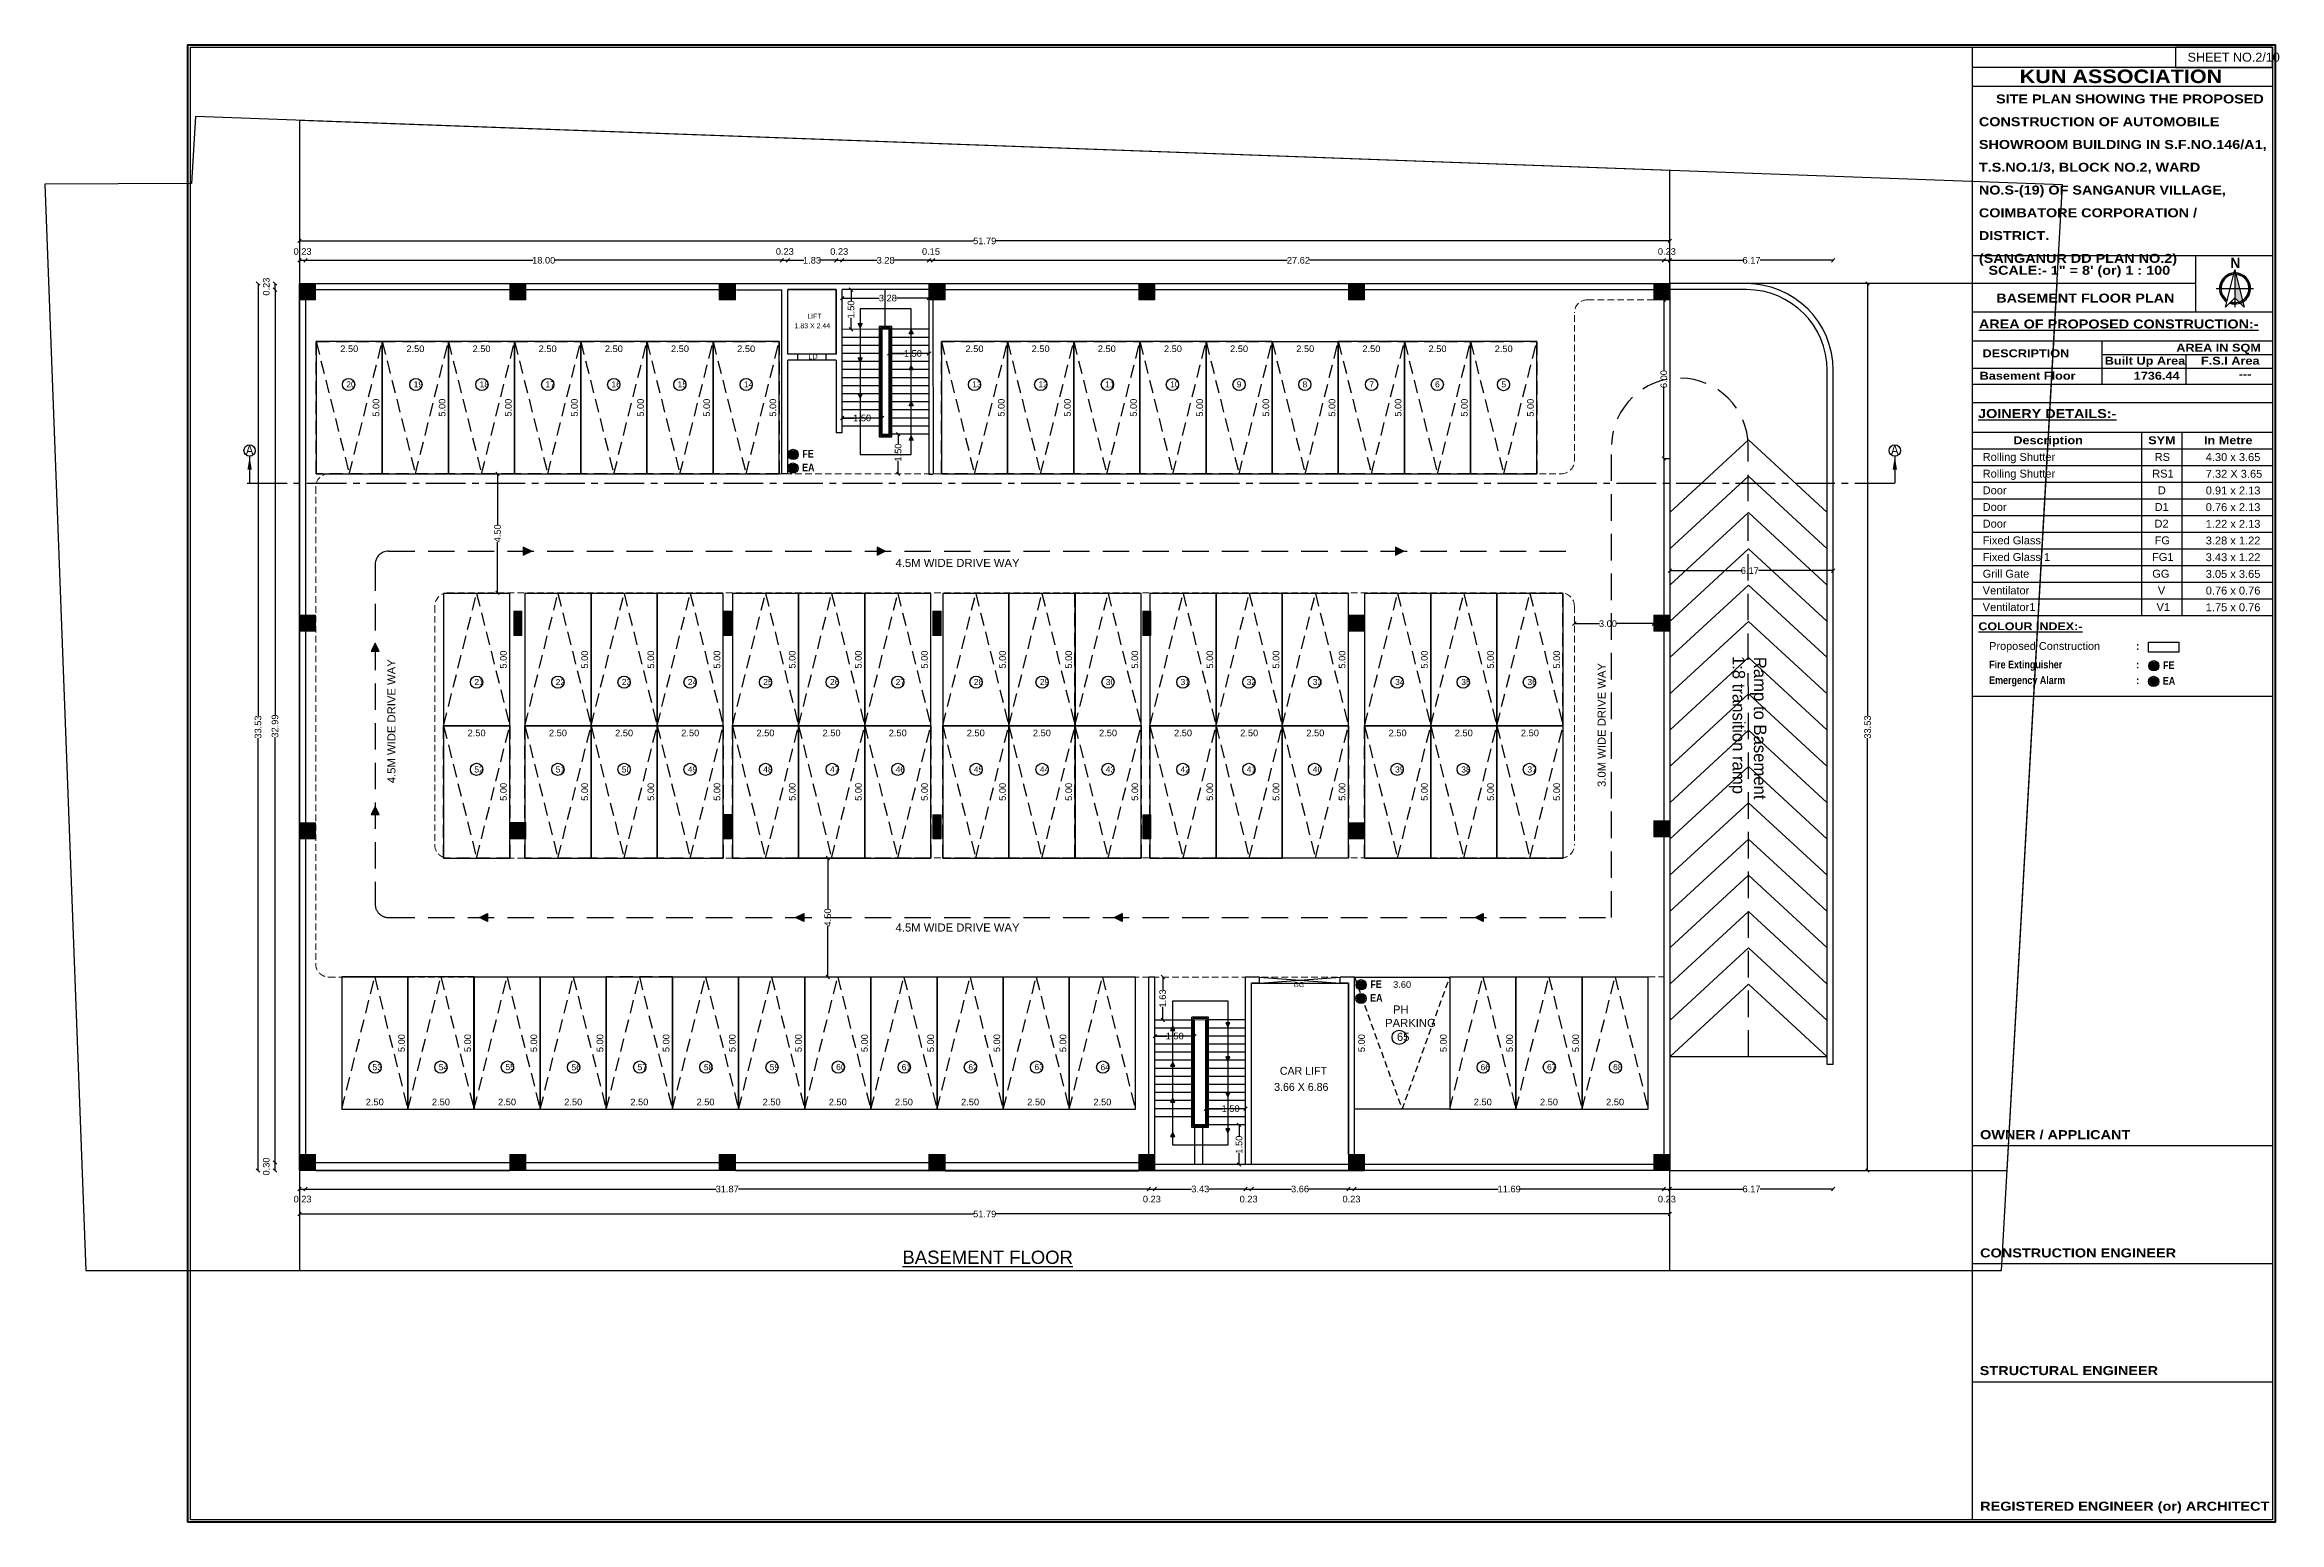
# Model space of a CAD drawing. Header units: metres. Extents: x 71870 to 72053, y 12512 to 13084.
# Drawn here: x 71900.2 to 71984.7, y 13028.6 to 13084.5 of the extents above; entities that cross this region are included whole.
import ezdxf

# ---------------------------------------------------------------- set-up
doc = ezdxf.new("R2010")
doc.units = ezdxf.units.M
doc.header["$MEASUREMENT"] = 0
for name, pattern in [('ACAD_ISO08W100', [36, 24, -3, 6, -3]), ('CENTER2', [1.125, 0.75, -0.125, 0.125, -0.125]), ('DASHED2', [0.375, 0.25, -0.125]), ('Dim Line', [0.375, 0.25, -0.125])]:
    doc.linetypes.add(name, pattern=pattern)
doc.layers.get('Defpoints').update_dxf_attribs({"color": 6, "lineweight": 0})
for name, color, linetype, lineweight in [('02_FB_WALL', 7, 'Continuous', 30), ('BLK_1_FLR_-1_LIFT_2', 7, 'Continuous', 0), ('COL', 1, 'Continuous', 18)]:
    doc.layers.add(name, color=color, linetype=linetype, lineweight=lineweight)
for name, color, linetype in [('ANGULAR_PARKING_SLOT_1', 6, 'Continuous'), ('BLK_1_FLR_-1_LIFT_1', 30, 'Continuous'), ('DA_PARKING', 1, 'Continuous')]:
    doc.layers.add(name, color=color, linetype=linetype)
for name, color, linetype, plot in [('BLK_1_LVL_-1_BSMNT_COVERED_PARKING', 4, 'Continuous', False), ('BLK_1_LVL_-1_BSMNT_FOOT_PRINT', 1, 'Continuous', False), ('BLK_1_LVL_-1_BSMNT_PLOT_BOUNDARY', 70, 'Continuous', False), ('BLK_1_LVL_-1_BSMNT_REAR_SETBACK', 171, 'Continuous', False), ('BLK_1_LVL_-1_BSMNT_SIDE_SETBACK1', 102, 'Continuous', False), ('BLK_1_LVL_-1_BSMNT_SIDE_SETBACK2', 11, 'Continuous', False)]:
    doc.layers.add(name, color=color, linetype=linetype, plot=plot)
doc.styles.add('bold', font='GOTHICB.TTF')
doc.styles.add('century Gothic', font='arial.ttf')
doc.styles.add('MtXpl_Arial_Black', font='')
doc.styles.get("Standard").update_dxf_attribs({"font": 'arial.ttf'})
doc.styles.add('TITLE', font='GOTHIC.TTF')
doc.styles.get('MtXpl_Arial_Black').set_extended_font_data('Arial Black')
doc.dimstyles.new('STAND', dxfattribs={"dimtxt": 0.25, "dimasz": 0.13, "dimexe": 0, "dimexo": 0, "dimgap": 0, "dimtad": 0, "dimzin": 0, "dimdsep": 46, "dimtxsty": 'century Gothic', "dimblk": 'OBLIQUE', "dimcen": 0.15, "dimse1": 1, "dimse2": 1, "dimclrd": 5, "dimclre": 7, "dimclrt": 5, "dimazin": 0, "dimtfac": 1, "dimtofl": 0, "dimtmove": 0, "dimatfit": 3, "dimfxl": 0, "dimtolj": 1, "dimtzin": 0, "dimlwd": -1, "dimlwe": -1, "dimarcsym": 0})
doc.dimstyles.get("Standard").update_dxf_attribs({"dimtxt": 0.18, "dimasz": 0.18, "dimexe": 0.18, "dimexo": 0.0625, "dimgap": 0.09, "dimtad": 0, "dimtih": 1, "dimtoh": 1, "dimdec": 4, "dimzin": 0, "dimdsep": 46, "dimtxsty": 'Standard', "dimcen": 0.09, "dimadec": 0, "dimazin": 0, "dimtfac": 1, "dimtdec": 4, "dimtofl": 0, "dimtmove": 0, "dimatfit": 3, "dimfxl": 0, "dimtolj": 1, "dimtzin": 0, "dimarcsym": 0})

msp = doc.modelspace()

# ---------------------------------------------------------------- texts
at = {"color": 7, "lineweight": 25, "ltscale": 0.3, "style": 'bold'}
msp.add_text('N', height=0.38923, rotation=180.0093507, dxfattribs=at).set_placement((71983.21998, 13076.39444))
at = {"style": 'TITLE'}
for s, p in [('1:8 transition ramp', (71964.03356, 13061.34472)), ('Ramp to Basement', (71964.83979, 13061.31141))]:
    msp.add_text(s, height=0.4712496, rotation=270, dxfattribs=at).set_placement(p)
at = {"color": 7, "lineweight": 25, "attachment_point": 5}
for s, insert, char_height, width in [('SHEET NO.2/10', (71982.97357, 13083.97633), 0.34, 4.2485503), ('{\\LBASEMENT FLOOR}', (71935.88113, 13038.61012), 0.5, 6.4388336)]:
    msp.add_mtext(s, dxfattribs=dict(at, insert=insert, char_height=char_height, width=width))
at = {"color": 7, "lineweight": 25, "attachment_point": 1, "line_spacing_factor": 1.519185, "style": 'MtXpl_Arial_Black'}
for s, insert, char_height, width in [('{\\C256;KUN ASSOCIATION }', (71974.88353, 13083.5107), 0.51, 16.2654081), ('{\\W4.29283;\\C256; \\W1;SITE PLAN SHOWING THE PROPOSED CONSTRUCTION OF AUTOMOBILE SHOWROOM BUILDING IN S.F.NO.146/A1, T.S.NO.1/3, BLOCK NO.2, WARD NO.S-(19) OF SANGANUR VILLAGE, COIMBATORE CORPORATION / DISTRICT. \\P(SANGANUR DD PLAN NO.2)}', (71973.34304, 13082.57134), 0.34, 10.8436054), ('{\\C256;SCALE:- 1" = 8\' (or) 1 : 100}', (71973.70537, 13076.09341), 0.34, 10.8436054), ('{\\C256;BASEMENT FLOOR PLAN}', (71973.99957, 13075.04203), 0.34, 10.8436054), ('{\\L\\C256;AREA OF PROPOSED CONSTRUCTION:-}', (71973.34304, 13074.06423), 0.34, 10.8436054)]:
    msp.add_mtext(s, dxfattribs=dict(at, insert=insert, char_height=char_height, width=width))
at = {"attachment_point": 1, "style": 'TITLE'}
for s, insert, char_height, width in [('1.83 X 2.44', (71928.58352, 13073.92073), 0.19, 1.6590334), ('LIFT', (71929.06448, 13074.27936), 0.19, 0.4813095), ('LD', (71929.10076, 13072.76244), 0.2, 1.6006521), ('GG', (71947.43887, 13049.01742), 0.19, 0.4813095), ('3.66 X 6.86', (71946.7081, 13045.20291), 0.3, 2.1209546), ('CAR LIFT', (71946.92307, 13045.81101), 0.3, 2.0544002)]:
    msp.add_mtext(s, dxfattribs=dict(at, insert=insert, char_height=char_height, width=width))
at = {"lineweight": 25, "attachment_point": 1}
for s, width, insert, char_height in [('{\\fArial Black|b0|i0|c0|p34;DESCRIPTION}', 13.7588778, (71973.48118, 13072.93467), 0.3001138), ('{\\fArial Black|b0|i0|c0|p34;AREA IN SQM}', 13.7588778, (71980.80335, 13073.14491), 0.3001138), ('{\\fArial Black|b0|i0|c0|p34;Basement Floor}', 13.7588778, (71973.36967, 13072.0863), 0.3001138), ('{\\fArial Black|b0|i0|c0|p34;Built Up Area}', 13.7588778, (71978.09968, 13072.65483), 0.3001138), ('{\\fArial Black|b0|i0|c0|p34;1736.44}', 2.8698399, (71979.1937, 13072.0863), 0.3001138), ('{\\fArial Black|b0|i0|c0|p34;F.S.I Area}', 13.7588778, (71981.73672, 13072.65483), 0.3001138), ('{\\fArial Black|b0|i0|c0|p34;---}', 13.7588778, (71983.16481, 13072.14631), 0.3001138), ('{\\fArial Black|b0|i0|c0|p34;Description}', 13.7588778, (71974.64554, 13069.64763), 0.2989123), ('{\\fArial Black|b0|i0|c0|p34;SYM}', 13.7588778, (71979.7425, 13069.64763), 0.2989123), ('{\\fArial Black|b0|i0|c0|p34;In Metre}', 13.7588778, (71981.85206, 13069.64763), 0.2989123), ('Rolling Shutter', 13.7588778, (71973.48543, 13069.01704), 0.2989123), ('RS', 13.7588778, (71979.98568, 13069.01704), 0.298912), ('4.30 x 3.65', 13.7588778, (71981.91652, 13069.01017), 0.2989123), ('Rolling Shutter', 13.7588778, (71973.48543, 13068.38645), 0.2989123), ('RS1', 13.7588778, (71979.89252, 13068.38645), 0.298912), ('7.32 X 3.65', 13.7588778, (71981.91652, 13068.37959), 0.2989123), ('Door', 13.7588778, (71973.48543, 13067.75587), 0.298912), ('Door', 13.7588778, (71973.48543, 13067.12528), 0.298912), ('D1', 13.7588778, (71979.98568, 13067.12528), 0.298912), ('D', 13.7588778, (71980.10556, 13067.75587), 0.29891), ('0.91 x 2.13', 13.7588778, (71981.91652, 13067.749), 0.2989123), ('0.76 x 2.13', 13.7588778, (71981.91652, 13067.11841), 0.2989123), ('Door', 13.7588778, (71973.48543, 13066.4947), 0.298912), ('D2', 13.7588778, (71979.97888, 13066.4947), 0.298912), ('1.22 x 2.13', 13.7588778, (71981.91652, 13066.48783), 0.2989123), ('Fixed Glass ', 13.7588778, (71973.48543, 13065.86411), 0.2989123), ('Fixed Glass 1', 13.7588778, (71973.48543, 13065.23352), 0.2989123), ('FG', 13.7588778, (71979.98568, 13065.86411), 0.298912), ('3.28 x 1.22', 13.7588778, (71981.91652, 13065.85724), 0.2989123), ('Grill Gate', 13.7588778, (71973.48543, 13064.60294), 0.298912), ('GG', 13.7588778, (71979.89585, 13064.60294), 0.298912), ('FG1', 13.7588778, (71979.8861, 13065.23352), 0.298912), ('3.43 x 1.22', 13.7588778, (71981.91652, 13065.22666), 0.2989123), ('3.05 x 3.65', 13.7588778, (71981.91652, 13064.59607), 0.2989123), ('Ventilator ', 13.7588778, (71973.48543, 13063.97235), 0.2989123), ('V', 13.7588778, (71980.10556, 13063.97235), 0.29891), ('0.76 x 0.76', 13.7588778, (71981.91652, 13063.96548), 0.2989123), ('Ventilator1 ', 13.7588778, (71973.48543, 13063.34177), 0.2989123), ('V1', 13.7588778, (71980.05656, 13063.34177), 0.298912), ('1.75 x 0.76', 13.7588778, (71981.91652, 13063.3349), 0.2989123), ('{\\fArial Black|b0|i0|c0|p34;\\LCOLOUR INDEX:-}', 13.7588778, (71973.32433, 13062.61443), 0.2950098), ('Proposed Construction', 13.7588778, (71973.73119, 13061.86944), 0.2950098), ('{\\fArial Narrow|b1|i0|c0|p34;Fire Extinguisher}', 13.7588778, (71973.73119, 13061.16841), 0.2950098), ('{\\fArial Narrow|b1|i0|c0|p34;:}', 13.7588778, (71979.28444, 13061.86944), 0.2950098), ('{\\fArial Narrow|b1|i0|c0|p34;:}', 13.7588778, (71979.28444, 13061.16841), 0.2950098), ('{\\fArial Narrow|b1|i0|c0|p34;FE}', 13.7588778, (71980.30094, 13061.14324), 0.2950098), ('{\\fArial Narrow|b1|i0|c0|p34;Emergency Alarm }', 13.7588778, (71973.73119, 13060.57652), 0.2950098), ('{\\fArial Narrow|b1|i0|c0|p34;:}', 13.7588778, (71979.28444, 13060.57652), 0.2950098), ('{\\fArial Narrow|b1|i0|c0|p34;EA}', 13.7588778, (71980.29409, 13060.55135), 0.2950098), ('{\\fArial Black|b0|i0|c0|p34;OWNER / APPLICANT}', 25.8405627, (71973.38851, 13043.41882), 0.3417564), ('{\\fArial Black|b0|i0|c0|p34;CONSTRUCTION ENGINEER}', 25.8405627, (71973.38851, 13038.94901), 0.3417564), ('{\\fArial Black|b0|i0|c0|p34;STRUCTURAL ENGINEER}', 27.3981805, (71973.3747, 13034.50067), 0.3417564), ('{\\fArial Black|b0|i0|c0|p34;REGISTERED ENGINEER (or) ARCHITECT}', 44.0336151, (71973.39119, 13029.37276), 0.3417564)]:
    msp.add_mtext_dynamic_manual_height_columns(s, width=width, gutter_width=6.01629, heights=[0], dxfattribs=dict(at, insert=insert, char_height=char_height))
at = {"color": 4, "linetype": 'Continuous', "lineweight": 25, "ltscale": 2, "char_height": 0.23, "width": 0.1616854, "style": 'century Gothic'}
for s, insert, attachment_point, rotation in [('20', (71911.63933, 13071.49388), 7, 359.9999777), ('19', (71914.18561, 13071.49388), 7, 359.9999777), ('18', (71916.67881, 13071.49388), 7, 359.9999777), ('17', (71919.16783, 13071.49388), 7, 359.9999777), ('16', (71921.66209, 13071.49388), 7, 359.9999777), ('15', (71924.16124, 13071.49388), 7, 359.9999777), ('14', (71926.66586, 13071.49388), 7, 359.9999777), ('13', (71935.29646, 13071.49388), 7, 359.9999777), ('12', (71937.79819, 13071.49388), 7, 359.9999777), ('11', (71940.31957, 13071.49388), 7, 359.9999777), ('10', (71942.77599, 13071.49388), 7, 359.9999777), (' 9', (71945.29607, 13071.49388), 7, 359.9999777), (' 8', (71947.78067, 13071.49388), 7, 359.9999777), (' 7', (71950.30387, 13071.49388), 7, 359.9999777), (' 6', (71952.7884, 13071.49388), 7, 359.9999777), (' 5', (71955.29547, 13071.49289), 7, 359.9999777), ('21', (71916.47986, 13060.24251), 7, 359.9999777), ('22', (71919.55342, 13060.24251), 7, 359.9999777), ('23', (71922.05342, 13060.24251), 7, 359.9999777), ('24', (71924.54601, 13060.24251), 7, 359.9999777), ('25', (71927.39712, 13060.24251), 7, 359.9999777), ('26', (71929.92101, 13060.24251), 7, 359.9999777), ('27', (71932.40005, 13060.24251), 7, 359.9999777), ('28', (71935.35776, 13060.24251), 7, 359.9999777), ('29', (71937.8518, 13060.24251), 7, 359.9999777), ('30', (71940.34264, 13060.24251), 7, 359.9999777), ('31', (71943.16879, 13060.24251), 7, 359.9999777), ('32', (71945.66864, 13060.24251), 7, 359.9999777), ('33', (71948.16671, 13060.24251), 7, 359.9999777), ('34', (71951.2794, 13060.24251), 7, 359.9999777), ('35', (71953.7794, 13060.24251), 7, 359.9999777), ('36', (71956.2794, 13060.24251), 7, 359.9999777), ('52', (71916.47986, 13057.16857), 1, 0.0000223), ('51', (71919.55342, 13057.16857), 1, 0.0000223), ('50', (71922.05342, 13057.16857), 1, 0.0000223), ('49', (71924.54601, 13057.16857), 1, 0.0000223), ('48', (71927.39712, 13057.16857), 1, 0.0000223), ('47', (71929.92101, 13057.16857), 1, 0.0000223), ('46', (71932.40005, 13057.16857), 1, 0.0000223), ('45', (71935.35776, 13057.16857), 1, 0.0000223), ('44', (71937.8518, 13057.16857), 1, 0.0000223), ('43', (71940.34264, 13057.16857), 1, 0.0000223), ('42', (71943.16879, 13057.16857), 1, 0.0000223), ('41', (71945.66864, 13057.16857), 1, 0.0000223), ('40', (71948.16671, 13057.16857), 1, 0.0000223), ('39', (71951.2794, 13057.16857), 1, 0.0000223), ('38', (71953.7794, 13057.16857), 1, 0.0000223), ('37', (71956.2794, 13057.16857), 1, 0.0000223), ('53', (71912.6295, 13045.91335), 1, 0.0000223), ('54', (71915.13709, 13045.91335), 1, 0.0000223), ('55', (71917.65432, 13045.91808), 1, 0.0000223), ('56', (71920.15146, 13045.90959), 1, 0.0000223), ('57', (71922.64864, 13045.91335), 1, 0.0000223), ('58', (71925.15475, 13045.91213), 1, 0.0000223), ('59', (71927.64316, 13045.91458), 1, 0.0000223), ('60', (71930.15346, 13045.9173), 1, 0.0000223), ('61', (71932.62953, 13045.91335), 1, 0.0000223), ('62', (71935.15169, 13045.91335), 1, 0.0000223), ('63', (71937.64785, 13045.92388), 1, 0.0000223), ('64', (71940.14406, 13045.91335), 1, 0.0000223), ('66', (71954.50753, 13045.91335), 1, 0.0000223), ('67', (71957.02, 13045.91491), 1, 0.0000223), ('68', (71959.51697, 13045.91335), 1, 0.0000223)]:
    msp.add_mtext(s, dxfattribs=dict(at, insert=insert, attachment_point=attachment_point, rotation=rotation))
at = {"color": 7, "lineweight": 25, "insert": (71973.31324, 13070.67758), "char_height": 0.34, "attachment_point": 1, "line_spacing_factor": 1.519185, "style": 'MtXpl_Arial_Black'}
msp.add_mtext_dynamic_manual_height_columns('{\\fArial Black|b0|i0|c0|p34;\\LJOINERY DETAILS:-}', width=13.7588778, gutter_width=6.01629, heights=[0], dxfattribs=at)
at = {"color": 1, "linetype": 'Continuous', "lineweight": 25, "ltscale": 2, "char_height": 0.3429, "attachment_point": 1}
for insert in [(71907.84692, 13069.31034), (71970.02627, 13069.31034)]:
    msp.add_mtext_dynamic_manual_height_columns('{\\fTahoma|b0|i0|c0|p34;A}', width=1547.5845061, gutter_width=1, heights=[0], dxfattribs=dict(at, insert=insert))
at = {"color": 33, "lineweight": 25, "char_height": 0.2950098, "attachment_point": 1}
for s, insert in [('{\\fArial Narrow|b1|i0|c0|p34;FE}', (71928.87492, 13069.13396)), ('{\\fArial Narrow|b1|i0|c0|p34;EA}', (71928.86807, 13068.61598)), ('{\\fArial Narrow|b1|i0|c0|p34;EA}', (71950.33692, 13048.56708)), ('{\\fArial Narrow|b1|i0|c0|p34;FE}', (71950.34378, 13049.08506))]:
    msp.add_mtext_dynamic_manual_height_columns(s, width=13.7588778, gutter_width=6.01629, heights=[0], dxfattribs=dict(at, insert=insert))
at = {"char_height": 0.3048, "attachment_point": 1, "style": 'century Gothic'}
for s, insert, width, rotation in [('4.5M WIDE DRIVE WAY', (71932.39979, 13065.01378), 5.0162186, 0.0000223), ('4.5M WIDE DRIVE WAY', (71913.1941, 13056.53388), 5.0162186, 90.0000223), ('3.0M WIDE DRIVE WAY', (71958.93287, 13056.39042), 5.0162186, 90.0000223), ('4.5M WIDE DRIVE WAY', (71932.39979, 13051.23069), 5.0162186, 0.0000223), ('{\\W2.524591; }PH \\PPARKING', (71950.90057, 13048.13267), 1.1216859, 0.0000223), ('65', (71951.34802, 13047.09864), 0.1616854, 0.0000223)]:
    msp.add_mtext(s, dxfattribs=dict(at, insert=insert, width=width, rotation=rotation))

# ---------------------------------------------------------------- blocks, each defined once
blk = doc.blocks.new('*U3')
at = {"layer": 'COL'}
h = blk.add_hatch(color=8, dxfattribs=at)
h.dxf.hatch_style = 1
h.paths.add_polyline_path([(2704.9, 761), (2704.9, 737), (2680.9, 737), (2680.9, 761)])
at = {"layer": 'COL', "ltscale": 0.02}
blk.add_lwpolyline([(2704.9, 761), (2704.9, 737), (2680.9, 737), (2680.9, 761)], close=True, dxfattribs=at)
blk = doc.blocks.new('A$C493907E4')
at = {"layer": 'COL'}
h = blk.add_hatch(color=8, dxfattribs=at)
h.dxf.hatch_style = 1
h.paths.add_polyline_path([(12, 36), (12, 0), (0, 0), (0, 36)])
at = {"layer": 'COL', "ltscale": 0.02}
blk.add_lwpolyline([(12, 36), (12, 0), (0, 0), (0, 36)], close=True, dxfattribs=at)
blk = doc.blocks.new('arrowww')
at = {"layer": '02_FB_WALL'}
h = blk.add_hatch(color=252, dxfattribs=at)
h.dxf.hatch_style = 1
h.paths.add_polyline_path([(156792.6, 14158.6), (156780.6, 14164.6), (156792.6, 14170.6)])
at = {"layer": '02_FB_WALL', "color": 252}
blk.add_lwpolyline([(156792.6, 14158.6), (156780.6, 14164.6), (156792.6, 14170.6)], close=True, dxfattribs=at)
blk = doc.blocks.new('_Oblique')
at = {"color": 0, "linetype": 'ByBlock', "lineweight": -2}
blk.add_line((-0.5, -0.5), (0.5, 0.5), dxfattribs=at)
blk = doc.blocks.new('*D309')
at = {"color": 5}
for p, q in [((71932.162, 13072.777), (71932.742, 13072.777)), ((71933.662, 13072.777), (71933.367, 13072.777))]:
    blk.add_line(p, q, dxfattribs=at)
at = {"layer": 'Defpoints', "color": 0, "lineweight": 25}
for p in [(71932.162, 13072.777), (71933.662, 13072.777), (71933.662, 13072.777)]:
    blk.add_point(p, dxfattribs=at)
at = {"color": 5, "xscale": 0.13, "yscale": 0.13, "zscale": 0.13, "rotation": 180}
blk.add_blockref('_Oblique', (71932.162, 13072.777), dxfattribs=at)
at = {"color": 5, "xscale": 0.13, "yscale": 0.13, "zscale": 0.13}
blk.add_blockref('_Oblique', (71933.662, 13072.777), dxfattribs=at)
at = {"color": 5, "insert": (71933.054, 13072.777), "char_height": 0.25, "attachment_point": 5, "style": 'century Gothic'}
blk.add_mtext('\\A1;1.50', dxfattribs=at)
blk = doc.blocks.new('*D310')
at = {"color": 5}
for p, q in [((71930.385, 13070.338), (71930.823, 13070.338)), ((71931.885, 13070.338), (71931.448, 13070.338))]:
    blk.add_line(p, q, dxfattribs=at)
at = {"layer": 'Defpoints', "color": 0, "lineweight": 25}
for p in [(71930.385, 13070.338), (71931.885, 13070.338), (71931.885, 13070.338)]:
    blk.add_point(p, dxfattribs=at)
at = {"color": 5, "xscale": 0.13, "yscale": 0.13, "zscale": 0.13, "rotation": 180}
blk.add_blockref('_Oblique', (71930.385, 13070.338), dxfattribs=at)
at = {"color": 5, "xscale": 0.13, "yscale": 0.13, "zscale": 0.13}
blk.add_blockref('_Oblique', (71931.885, 13070.338), dxfattribs=at)
at = {"color": 5, "insert": (71931.135, 13070.338), "char_height": 0.25, "attachment_point": 5, "style": 'century Gothic'}
blk.add_mtext('\\A1;1.50', dxfattribs=at)
blk = doc.blocks.new('*D311')
at = {"color": 5}
for p, q in [((71930.716, 13075.191), (71930.716, 13074.754)), ((71930.716, 13073.691), (71930.716, 13074.129))]:
    blk.add_line(p, q, dxfattribs=at)
at = {"layer": 'Defpoints', "color": 0, "lineweight": 25}
for p in [(71930.716, 13075.191), (71930.716, 13075.191), (71930.716, 13073.691)]:
    blk.add_point(p, dxfattribs=at)
at = {"color": 5, "xscale": 0.13, "yscale": 0.13, "zscale": 0.13}
for p, rotation in [((71930.716, 13075.191), 90), ((71930.716, 13073.691), 270)]:
    blk.add_blockref('_Oblique', p, dxfattribs=dict(at, rotation=rotation))
at = {"color": 5, "insert": (71930.716, 13074.441), "char_height": 0.25, "attachment_point": 5, "rotation": 90, "style": 'century Gothic'}
blk.add_mtext('\\A1;1.50', dxfattribs=at)
blk = doc.blocks.new('*D303')
at = {"color": 5}
for p, q in [((71930.385, 13074.87), (71931.782, 13074.87)), ((71933.662, 13074.87), (71932.432, 13074.87))]:
    blk.add_line(p, q, dxfattribs=at)
at = {"layer": 'Defpoints', "color": 0, "lineweight": 25}
for p in [(71930.385, 13074.874), (71933.662, 13074.87), (71933.662, 13074.81)]:
    blk.add_point(p, dxfattribs=at)
at = {"color": 5, "xscale": 0.13, "yscale": 0.13, "zscale": 0.13, "rotation": 180}
blk.add_blockref('_Oblique', (71930.385, 13074.87), dxfattribs=at)
at = {"color": 5, "xscale": 0.13, "yscale": 0.13, "zscale": 0.13}
blk.add_blockref('_Oblique', (71933.662, 13074.87), dxfattribs=at)
at = {"color": 5, "insert": (71932.107, 13074.87), "char_height": 0.25, "attachment_point": 5, "style": 'century Gothic'}
blk.add_mtext('\\A1;3.28', dxfattribs=at)
blk = doc.blocks.new('*D312')
at = {"color": 5}
for p, q in [((71942.2, 13046.973), (71942.637, 13046.973)), ((71943.7, 13046.973), (71943.262, 13046.973))]:
    blk.add_line(p, q, dxfattribs=at)
at = {"layer": 'Defpoints', "color": 0, "lineweight": 25}
for p in [(71942.2, 13046.973), (71943.7, 13046.973), (71943.7, 13046.973)]:
    blk.add_point(p, dxfattribs=at)
at = {"color": 5, "xscale": 0.13, "yscale": 0.13, "zscale": 0.13, "rotation": 180}
blk.add_blockref('_Oblique', (71942.2, 13046.973), dxfattribs=at)
at = {"color": 5, "xscale": 0.13, "yscale": 0.13, "zscale": 0.13}
blk.add_blockref('_Oblique', (71943.7, 13046.973), dxfattribs=at)
at = {"color": 5, "insert": (71942.95, 13046.973), "char_height": 0.25, "attachment_point": 5, "style": 'century Gothic'}
blk.add_mtext('\\A1;1.50', dxfattribs=at)
blk = doc.blocks.new('*D313')
at = {"color": 5}
for p, q in [((71944.129, 13044.23), (71944.753, 13044.23)), ((71945.629, 13044.23), (71945.378, 13044.23))]:
    blk.add_line(p, q, dxfattribs=at)
at = {"layer": 'Defpoints', "color": 0, "lineweight": 25}
for p in [(71944.129, 13044.23), (71945.629, 13044.23), (71945.629, 13044.23)]:
    blk.add_point(p, dxfattribs=at)
at = {"color": 5, "xscale": 0.13, "yscale": 0.13, "zscale": 0.13, "rotation": 180}
blk.add_blockref('_Oblique', (71944.129, 13044.23), dxfattribs=at)
at = {"color": 5, "xscale": 0.13, "yscale": 0.13, "zscale": 0.13}
blk.add_blockref('_Oblique', (71945.629, 13044.23), dxfattribs=at)
at = {"color": 5, "insert": (71945.065, 13044.23), "char_height": 0.25, "attachment_point": 5, "style": 'century Gothic'}
blk.add_mtext('\\A1;1.50', dxfattribs=at)
blk = doc.blocks.new('*D314')
at = {"color": 5}
for p, q in [((71945.381, 13043.62), (71945.381, 13043.183)), ((71945.381, 13042.12), (71945.381, 13042.558))]:
    blk.add_line(p, q, dxfattribs=at)
at = {"layer": 'Defpoints', "color": 0, "lineweight": 25}
for p in [(71945.381, 13043.62), (71945.381, 13042.12), (71945.381, 13042.12)]:
    blk.add_point(p, dxfattribs=at)
at = {"color": 5, "xscale": 0.13, "yscale": 0.13, "zscale": 0.13}
for p, rotation in [((71945.381, 13043.62), 90), ((71945.381, 13042.12), 270)]:
    blk.add_blockref('_Oblique', p, dxfattribs=dict(at, rotation=rotation))
at = {"color": 5, "insert": (71945.381, 13042.87), "char_height": 0.25, "attachment_point": 5, "rotation": 90, "style": 'century Gothic'}
blk.add_mtext('\\A1;1.50', dxfattribs=at)
blk = doc.blocks.new('*D315')
at = {"layer": 'Defpoints', "color": 0, "lineweight": 25}
for p in [(71938.966, 13044.481), (71938.966, 13044.207), (71941.466, 13044.207)]:
    blk.add_point(p, dxfattribs=at)
at = {"color": 5, "lineweight": 25, "insert": (71940.216, 13044.481), "char_height": 0.25, "attachment_point": 5, "style": 'century Gothic'}
blk.add_mtext('\\A1;2.50', dxfattribs=at)
blk = doc.blocks.new('*D316')
at = {"layer": 'Defpoints', "color": 0, "lineweight": 25}
for p in [(71938.966, 13049.207), (71938.729, 13044.207), (71938.966, 13044.207)]:
    blk.add_point(p, dxfattribs=at)
at = {"color": 5, "lineweight": 25, "insert": (71938.729, 13046.707), "char_height": 0.25, "attachment_point": 5, "rotation": 90, "style": 'century Gothic'}
blk.add_mtext('\\A1;5.00', dxfattribs=at)
blk = doc.blocks.new('*D317')
at = {"layer": 'Defpoints', "color": 0, "lineweight": 25}
for p in [(71936.466, 13044.481), (71936.466, 13044.207), (71938.966, 13044.207)]:
    blk.add_point(p, dxfattribs=at)
at = {"color": 5, "lineweight": 25, "insert": (71937.716, 13044.481), "char_height": 0.25, "attachment_point": 5, "style": 'century Gothic'}
blk.add_mtext('\\A1;2.50', dxfattribs=at)
blk = doc.blocks.new('*D318')
at = {"layer": 'Defpoints', "color": 0, "lineweight": 25}
for p in [(71936.466, 13049.207), (71936.229, 13044.207), (71936.466, 13044.207)]:
    blk.add_point(p, dxfattribs=at)
at = {"color": 5, "lineweight": 25, "insert": (71936.229, 13046.707), "char_height": 0.25, "attachment_point": 5, "rotation": 90, "style": 'century Gothic'}
blk.add_mtext('\\A1;5.00', dxfattribs=at)
blk = doc.blocks.new('*D319')
at = {"layer": 'Defpoints', "color": 0, "lineweight": 25}
for p in [(71933.966, 13044.481), (71933.966, 13044.207), (71936.466, 13044.207)]:
    blk.add_point(p, dxfattribs=at)
at = {"color": 5, "lineweight": 25, "insert": (71935.216, 13044.481), "char_height": 0.25, "attachment_point": 5, "style": 'century Gothic'}
blk.add_mtext('\\A1;2.50', dxfattribs=at)
blk = doc.blocks.new('*D320')
at = {"layer": 'Defpoints', "color": 0, "lineweight": 25}
for p in [(71933.966, 13049.207), (71933.729, 13044.207), (71933.966, 13044.207)]:
    blk.add_point(p, dxfattribs=at)
at = {"color": 5, "lineweight": 25, "insert": (71933.729, 13046.707), "char_height": 0.25, "attachment_point": 5, "rotation": 90, "style": 'century Gothic'}
blk.add_mtext('\\A1;5.00', dxfattribs=at)
blk = doc.blocks.new('*D321')
at = {"layer": 'Defpoints', "color": 0, "lineweight": 25}
for p in [(71931.466, 13044.481), (71931.466, 13044.207), (71933.966, 13044.207)]:
    blk.add_point(p, dxfattribs=at)
at = {"color": 5, "lineweight": 25, "insert": (71932.716, 13044.481), "char_height": 0.25, "attachment_point": 5, "style": 'century Gothic'}
blk.add_mtext('\\A1;2.50', dxfattribs=at)
blk = doc.blocks.new('*D322')
at = {"layer": 'Defpoints', "color": 0, "lineweight": 25}
for p in [(71931.466, 13049.207), (71931.229, 13044.207), (71931.466, 13044.207)]:
    blk.add_point(p, dxfattribs=at)
at = {"color": 5, "lineweight": 25, "insert": (71931.229, 13046.707), "char_height": 0.25, "attachment_point": 5, "rotation": 90, "style": 'century Gothic'}
blk.add_mtext('\\A1;5.00', dxfattribs=at)
blk = doc.blocks.new('*D323')
at = {"layer": 'Defpoints', "color": 0, "lineweight": 25}
for p in [(71928.966, 13044.481), (71928.966, 13044.207), (71931.466, 13044.207)]:
    blk.add_point(p, dxfattribs=at)
at = {"color": 5, "lineweight": 25, "insert": (71930.216, 13044.481), "char_height": 0.25, "attachment_point": 5, "style": 'century Gothic'}
blk.add_mtext('\\A1;2.50', dxfattribs=at)
blk = doc.blocks.new('*D324')
at = {"layer": 'Defpoints', "color": 0, "lineweight": 25}
for p in [(71928.966, 13049.208), (71928.729, 13044.208), (71928.966, 13044.208)]:
    blk.add_point(p, dxfattribs=at)
at = {"color": 5, "lineweight": 25, "insert": (71928.729, 13046.708), "char_height": 0.25, "attachment_point": 5, "rotation": 90, "style": 'century Gothic'}
blk.add_mtext('\\A1;5.00', dxfattribs=at)
blk = doc.blocks.new('*D325')
at = {"layer": 'Defpoints', "color": 0, "lineweight": 25}
for p in [(71926.466, 13044.481), (71926.466, 13044.208), (71928.966, 13044.208)]:
    blk.add_point(p, dxfattribs=at)
at = {"color": 5, "lineweight": 25, "insert": (71927.716, 13044.481), "char_height": 0.25, "attachment_point": 5, "style": 'century Gothic'}
blk.add_mtext('\\A1;2.50', dxfattribs=at)
blk = doc.blocks.new('*D326')
at = {"layer": 'Defpoints', "color": 0, "lineweight": 25}
for p in [(71926.467, 13049.207), (71926.229, 13044.207), (71926.467, 13044.207)]:
    blk.add_point(p, dxfattribs=at)
at = {"color": 5, "lineweight": 25, "insert": (71926.229, 13046.707), "char_height": 0.25, "attachment_point": 5, "rotation": 90, "style": 'century Gothic'}
blk.add_mtext('\\A1;5.00', dxfattribs=at)
blk = doc.blocks.new('*D327')
at = {"layer": 'Defpoints', "color": 0, "lineweight": 25}
for p in [(71923.967, 13044.481), (71923.967, 13044.207), (71926.467, 13044.207)]:
    blk.add_point(p, dxfattribs=at)
at = {"color": 5, "lineweight": 25, "insert": (71925.217, 13044.481), "char_height": 0.25, "attachment_point": 5, "style": 'century Gothic'}
blk.add_mtext('\\A1;2.50', dxfattribs=at)
blk = doc.blocks.new('*D328')
at = {"layer": 'Defpoints', "color": 0, "lineweight": 25}
for p in [(71923.967, 13049.208), (71923.73, 13044.208), (71923.967, 13044.208)]:
    blk.add_point(p, dxfattribs=at)
at = {"color": 5, "lineweight": 25, "insert": (71923.73, 13046.708), "char_height": 0.25, "attachment_point": 5, "rotation": 90, "style": 'century Gothic'}
blk.add_mtext('\\A1;5.00', dxfattribs=at)
blk = doc.blocks.new('*D329')
at = {"layer": 'Defpoints', "color": 0, "lineweight": 25}
for p in [(71921.467, 13044.482), (71921.467, 13044.208), (71923.967, 13044.208)]:
    blk.add_point(p, dxfattribs=at)
at = {"color": 5, "lineweight": 25, "insert": (71922.717, 13044.482), "char_height": 0.25, "attachment_point": 5, "style": 'century Gothic'}
blk.add_mtext('\\A1;2.50', dxfattribs=at)
blk = doc.blocks.new('*D330')
at = {"layer": 'Defpoints', "color": 0, "lineweight": 25}
for p in [(71921.467, 13049.207), (71921.23, 13044.207), (71921.467, 13044.207)]:
    blk.add_point(p, dxfattribs=at)
at = {"color": 5, "lineweight": 25, "insert": (71921.23, 13046.707), "char_height": 0.25, "attachment_point": 5, "rotation": 90, "style": 'century Gothic'}
blk.add_mtext('\\A1;5.00', dxfattribs=at)
blk = doc.blocks.new('*D331')
at = {"layer": 'Defpoints', "color": 0, "lineweight": 25}
for p in [(71918.967, 13044.481), (71918.967, 13044.207), (71921.467, 13044.207)]:
    blk.add_point(p, dxfattribs=at)
at = {"color": 5, "lineweight": 25, "insert": (71920.217, 13044.481), "char_height": 0.25, "attachment_point": 5, "style": 'century Gothic'}
blk.add_mtext('\\A1;2.50', dxfattribs=at)
blk = doc.blocks.new('*D332')
at = {"layer": 'Defpoints', "color": 0, "lineweight": 25}
for p in [(71918.967, 13049.207), (71918.73, 13044.207), (71918.967, 13044.207)]:
    blk.add_point(p, dxfattribs=at)
at = {"color": 5, "lineweight": 25, "insert": (71918.73, 13046.707), "char_height": 0.25, "attachment_point": 5, "rotation": 90, "style": 'century Gothic'}
blk.add_mtext('\\A1;5.00', dxfattribs=at)
blk = doc.blocks.new('*D333')
at = {"layer": 'Defpoints', "color": 0, "lineweight": 25}
for p in [(71916.467, 13044.481), (71916.467, 13044.207), (71918.967, 13044.207)]:
    blk.add_point(p, dxfattribs=at)
at = {"color": 5, "lineweight": 25, "insert": (71917.717, 13044.481), "char_height": 0.25, "attachment_point": 5, "style": 'century Gothic'}
blk.add_mtext('\\A1;2.50', dxfattribs=at)
blk = doc.blocks.new('*D334')
at = {"layer": 'Defpoints', "color": 0, "lineweight": 25}
for p in [(71916.467, 13049.208), (71916.23, 13044.208), (71916.467, 13044.208)]:
    blk.add_point(p, dxfattribs=at)
at = {"color": 5, "lineweight": 25, "insert": (71916.23, 13046.708), "char_height": 0.25, "attachment_point": 5, "rotation": 90, "style": 'century Gothic'}
blk.add_mtext('\\A1;5.00', dxfattribs=at)
blk = doc.blocks.new('*D335')
at = {"layer": 'Defpoints', "color": 0, "lineweight": 25}
for p in [(71913.967, 13044.482), (71913.967, 13044.208), (71916.467, 13044.208)]:
    blk.add_point(p, dxfattribs=at)
at = {"color": 5, "lineweight": 25, "insert": (71915.217, 13044.482), "char_height": 0.25, "attachment_point": 5, "style": 'century Gothic'}
blk.add_mtext('\\A1;2.50', dxfattribs=at)
blk = doc.blocks.new('*D336')
at = {"layer": 'Defpoints', "color": 0, "lineweight": 25}
for p in [(71913.967, 13049.207), (71913.73, 13044.207), (71913.967, 13044.207)]:
    blk.add_point(p, dxfattribs=at)
at = {"color": 5, "lineweight": 25, "insert": (71913.73, 13046.707), "char_height": 0.25, "attachment_point": 5, "rotation": 90, "style": 'century Gothic'}
blk.add_mtext('\\A1;5.00', dxfattribs=at)
blk = doc.blocks.new('*D337')
at = {"layer": 'Defpoints', "color": 0, "lineweight": 25}
for p in [(71911.467, 13044.481), (71911.467, 13044.207), (71913.967, 13044.207)]:
    blk.add_point(p, dxfattribs=at)
at = {"color": 5, "lineweight": 25, "insert": (71912.717, 13044.481), "char_height": 0.25, "attachment_point": 5, "style": 'century Gothic'}
blk.add_mtext('\\A1;2.50', dxfattribs=at)
blk = doc.blocks.new('*D338')
at = {"layer": 'Defpoints', "color": 0, "lineweight": 25}
for p in [(71923.152, 13058.706), (71923.39, 13058.706), (71923.39, 13053.706)]:
    blk.add_point(p, dxfattribs=at)
at = {"color": 5, "lineweight": 25, "insert": (71923.152, 13056.206), "char_height": 0.25, "attachment_point": 5, "rotation": 90, "style": 'century Gothic'}
blk.add_mtext('\\A1;5.00', dxfattribs=at)
blk = doc.blocks.new('*D339')
at = {"layer": 'Defpoints', "color": 0, "lineweight": 25}
for p in [(71920.89, 13058.706), (71923.39, 13058.706), (71920.89, 13058.432)]:
    blk.add_point(p, dxfattribs=at)
at = {"color": 5, "lineweight": 25, "insert": (71922.14, 13058.432), "char_height": 0.25, "attachment_point": 5, "style": 'century Gothic'}
blk.add_mtext('\\A1;2.50', dxfattribs=at)
blk = doc.blocks.new('*D340')
at = {"layer": 'Defpoints', "color": 0, "lineweight": 25}
for p in [(71925.652, 13058.706), (71925.89, 13058.706), (71925.89, 13053.706)]:
    blk.add_point(p, dxfattribs=at)
at = {"color": 5, "lineweight": 25, "insert": (71925.652, 13056.206), "char_height": 0.25, "attachment_point": 5, "rotation": 90, "style": 'century Gothic'}
blk.add_mtext('\\A1;5.00', dxfattribs=at)
blk = doc.blocks.new('*D341')
at = {"layer": 'Defpoints', "color": 0, "lineweight": 25}
for p in [(71923.39, 13058.706), (71925.89, 13058.706), (71923.39, 13058.432)]:
    blk.add_point(p, dxfattribs=at)
at = {"color": 5, "lineweight": 25, "insert": (71924.64, 13058.432), "char_height": 0.25, "attachment_point": 5, "style": 'century Gothic'}
blk.add_mtext('\\A1;2.50', dxfattribs=at)
blk = doc.blocks.new('*D342')
at = {"layer": 'Defpoints', "color": 0, "lineweight": 25}
for p in [(71928.495, 13058.706), (71928.732, 13058.706), (71928.732, 13053.706)]:
    blk.add_point(p, dxfattribs=at)
at = {"color": 5, "lineweight": 25, "insert": (71928.495, 13056.206), "char_height": 0.25, "attachment_point": 5, "rotation": 90, "style": 'century Gothic'}
blk.add_mtext('\\A1;5.00', dxfattribs=at)
blk = doc.blocks.new('*D343')
at = {"layer": 'Defpoints', "color": 0, "lineweight": 25}
for p in [(71926.232, 13058.706), (71928.732, 13058.706), (71926.232, 13058.432)]:
    blk.add_point(p, dxfattribs=at)
at = {"color": 5, "lineweight": 25, "insert": (71927.482, 13058.432), "char_height": 0.25, "attachment_point": 5, "style": 'century Gothic'}
blk.add_mtext('\\A1;2.50', dxfattribs=at)
blk = doc.blocks.new('*D344')
at = {"layer": 'Defpoints', "color": 0, "lineweight": 25}
for p in [(71930.995, 13058.706), (71931.232, 13058.706), (71931.232, 13053.706)]:
    blk.add_point(p, dxfattribs=at)
at = {"color": 5, "lineweight": 25, "insert": (71930.995, 13056.206), "char_height": 0.25, "attachment_point": 5, "rotation": 90, "style": 'century Gothic'}
blk.add_mtext('\\A1;5.00', dxfattribs=at)
blk = doc.blocks.new('*D345')
at = {"layer": 'Defpoints', "color": 0, "lineweight": 25}
for p in [(71928.732, 13058.706), (71931.232, 13058.706), (71928.732, 13058.432)]:
    blk.add_point(p, dxfattribs=at)
at = {"color": 5, "lineweight": 25, "insert": (71929.982, 13058.432), "char_height": 0.25, "attachment_point": 5, "style": 'century Gothic'}
blk.add_mtext('\\A1;2.50', dxfattribs=at)
blk = doc.blocks.new('*D346')
at = {"layer": 'Defpoints', "color": 0, "lineweight": 25}
for p in [(71933.495, 13058.706), (71933.732, 13058.706), (71933.732, 13053.706)]:
    blk.add_point(p, dxfattribs=at)
at = {"color": 5, "lineweight": 25, "insert": (71933.495, 13056.206), "char_height": 0.25, "attachment_point": 5, "rotation": 90, "style": 'century Gothic'}
blk.add_mtext('\\A1;5.00', dxfattribs=at)
blk = doc.blocks.new('*D347')
at = {"layer": 'Defpoints', "color": 0, "lineweight": 25}
for p in [(71931.232, 13058.706), (71933.732, 13058.706), (71931.232, 13058.432)]:
    blk.add_point(p, dxfattribs=at)
at = {"color": 5, "lineweight": 25, "insert": (71932.482, 13058.432), "char_height": 0.25, "attachment_point": 5, "style": 'century Gothic'}
blk.add_mtext('\\A1;2.50', dxfattribs=at)
blk = doc.blocks.new('*D348')
at = {"layer": 'Defpoints', "color": 0, "lineweight": 25}
for p in [(71936.444, 13058.706), (71936.681, 13058.706), (71936.681, 13053.706)]:
    blk.add_point(p, dxfattribs=at)
at = {"color": 5, "lineweight": 25, "insert": (71936.444, 13056.206), "char_height": 0.25, "attachment_point": 5, "rotation": 90, "style": 'century Gothic'}
blk.add_mtext('\\A1;5.00', dxfattribs=at)
blk = doc.blocks.new('*D349')
at = {"layer": 'Defpoints', "color": 0, "lineweight": 25}
for p in [(71934.181, 13058.706), (71936.681, 13058.706), (71934.181, 13058.432)]:
    blk.add_point(p, dxfattribs=at)
at = {"color": 5, "lineweight": 25, "insert": (71935.431, 13058.432), "char_height": 0.25, "attachment_point": 5, "style": 'century Gothic'}
blk.add_mtext('\\A1;2.50', dxfattribs=at)
blk = doc.blocks.new('*D350')
at = {"layer": 'Defpoints', "color": 0, "lineweight": 25}
for p in [(71938.944, 13058.706), (71939.181, 13058.706), (71939.181, 13053.706)]:
    blk.add_point(p, dxfattribs=at)
at = {"color": 5, "lineweight": 25, "insert": (71938.944, 13056.206), "char_height": 0.25, "attachment_point": 5, "rotation": 90, "style": 'century Gothic'}
blk.add_mtext('\\A1;5.00', dxfattribs=at)
blk = doc.blocks.new('*D351')
at = {"layer": 'Defpoints', "color": 0, "lineweight": 25}
for p in [(71936.681, 13058.706), (71939.181, 13058.706), (71936.681, 13058.432)]:
    blk.add_point(p, dxfattribs=at)
at = {"color": 5, "lineweight": 25, "insert": (71937.931, 13058.432), "char_height": 0.25, "attachment_point": 5, "style": 'century Gothic'}
blk.add_mtext('\\A1;2.50', dxfattribs=at)
blk = doc.blocks.new('*D352')
at = {"layer": 'Defpoints', "color": 0, "lineweight": 25}
for p in [(71941.444, 13058.706), (71941.681, 13058.706), (71941.681, 13053.706)]:
    blk.add_point(p, dxfattribs=at)
at = {"color": 5, "lineweight": 25, "insert": (71941.444, 13056.206), "char_height": 0.25, "attachment_point": 5, "rotation": 90, "style": 'century Gothic'}
blk.add_mtext('\\A1;5.00', dxfattribs=at)
blk = doc.blocks.new('*D353')
at = {"layer": 'Defpoints', "color": 0, "lineweight": 25}
for p in [(71939.181, 13058.706), (71941.681, 13058.706), (71939.181, 13058.432)]:
    blk.add_point(p, dxfattribs=at)
at = {"color": 5, "lineweight": 25, "insert": (71940.431, 13058.432), "char_height": 0.25, "attachment_point": 5, "style": 'century Gothic'}
blk.add_mtext('\\A1;2.50', dxfattribs=at)
blk = doc.blocks.new('*D354')
at = {"layer": 'Defpoints', "color": 0, "lineweight": 25}
for p in [(71946.778, 13058.706), (71947.015, 13058.706), (71947.015, 13053.706)]:
    blk.add_point(p, dxfattribs=at)
at = {"color": 5, "lineweight": 25, "insert": (71946.778, 13056.206), "char_height": 0.25, "attachment_point": 5, "rotation": 90, "style": 'century Gothic'}
blk.add_mtext('\\A1;5.00', dxfattribs=at)
blk = doc.blocks.new('*D355')
at = {"layer": 'Defpoints', "color": 0, "lineweight": 25}
for p in [(71944.515, 13058.706), (71947.015, 13058.706), (71944.515, 13058.432)]:
    blk.add_point(p, dxfattribs=at)
at = {"color": 5, "lineweight": 25, "insert": (71945.765, 13058.432), "char_height": 0.25, "attachment_point": 5, "style": 'century Gothic'}
blk.add_mtext('\\A1;2.50', dxfattribs=at)
blk = doc.blocks.new('*D356')
at = {"layer": 'Defpoints', "color": 0, "lineweight": 25}
for p in [(71949.278, 13058.706), (71949.515, 13058.706), (71949.515, 13053.706)]:
    blk.add_point(p, dxfattribs=at)
at = {"color": 5, "lineweight": 25, "insert": (71949.278, 13056.206), "char_height": 0.25, "attachment_point": 5, "rotation": 90, "style": 'century Gothic'}
blk.add_mtext('\\A1;5.00', dxfattribs=at)
blk = doc.blocks.new('*D357')
at = {"layer": 'Defpoints', "color": 0, "lineweight": 25}
for p in [(71947.015, 13058.706), (71949.515, 13058.706), (71947.015, 13058.432)]:
    blk.add_point(p, dxfattribs=at)
at = {"color": 5, "lineweight": 25, "insert": (71948.265, 13058.432), "char_height": 0.25, "attachment_point": 5, "style": 'century Gothic'}
blk.add_mtext('\\A1;2.50', dxfattribs=at)
blk = doc.blocks.new('*D358')
at = {"layer": 'Defpoints', "color": 0, "lineweight": 25}
for p in [(71952.388, 13058.706), (71952.625, 13058.706), (71952.625, 13053.706)]:
    blk.add_point(p, dxfattribs=at)
at = {"color": 5, "lineweight": 25, "insert": (71952.388, 13056.206), "char_height": 0.25, "attachment_point": 5, "rotation": 90, "style": 'century Gothic'}
blk.add_mtext('\\A1;5.00', dxfattribs=at)
blk = doc.blocks.new('*D359')
at = {"layer": 'Defpoints', "color": 0, "lineweight": 25}
for p in [(71950.125, 13058.706), (71952.625, 13058.706), (71950.125, 13058.432)]:
    blk.add_point(p, dxfattribs=at)
at = {"color": 5, "lineweight": 25, "insert": (71951.375, 13058.432), "char_height": 0.25, "attachment_point": 5, "style": 'century Gothic'}
blk.add_mtext('\\A1;2.50', dxfattribs=at)
blk = doc.blocks.new('*D360')
at = {"layer": 'Defpoints', "color": 0, "lineweight": 25}
for p in [(71912.764, 13073.229), (71913.002, 13073.229), (71913.002, 13068.229)]:
    blk.add_point(p, dxfattribs=at)
at = {"color": 5, "lineweight": 25, "insert": (71912.764, 13070.729), "char_height": 0.25, "attachment_point": 5, "rotation": 90, "style": 'century Gothic'}
blk.add_mtext('\\A1;5.00', dxfattribs=at)
blk = doc.blocks.new('*D361')
at = {"layer": 'Defpoints', "color": 0, "lineweight": 25}
for p in [(71910.502, 13073.229), (71910.502, 13072.955), (71913.002, 13073.229)]:
    blk.add_point(p, dxfattribs=at)
at = {"color": 5, "lineweight": 25, "insert": (71911.752, 13072.955), "char_height": 0.25, "attachment_point": 5, "style": 'century Gothic'}
blk.add_mtext('\\A1;2.50', dxfattribs=at)
blk = doc.blocks.new('*D362')
at = {"layer": 'Defpoints', "color": 0, "lineweight": 25}
for p in [(71915.264, 13073.229), (71915.502, 13073.229), (71915.502, 13068.229)]:
    blk.add_point(p, dxfattribs=at)
at = {"color": 5, "lineweight": 25, "insert": (71915.264, 13070.729), "char_height": 0.25, "attachment_point": 5, "rotation": 90, "style": 'century Gothic'}
blk.add_mtext('\\A1;5.00', dxfattribs=at)
blk = doc.blocks.new('*D363')
at = {"layer": 'Defpoints', "color": 0, "lineweight": 25}
for p in [(71913.002, 13073.229), (71913.002, 13072.955), (71915.502, 13073.229)]:
    blk.add_point(p, dxfattribs=at)
at = {"color": 5, "lineweight": 25, "insert": (71914.252, 13072.955), "char_height": 0.25, "attachment_point": 5, "style": 'century Gothic'}
blk.add_mtext('\\A1;2.50', dxfattribs=at)
blk = doc.blocks.new('*D364')
at = {"layer": 'Defpoints', "color": 0, "lineweight": 25}
for p in [(71917.764, 13073.229), (71918.002, 13073.229), (71918.002, 13068.229)]:
    blk.add_point(p, dxfattribs=at)
at = {"color": 5, "lineweight": 25, "insert": (71917.764, 13070.729), "char_height": 0.25, "attachment_point": 5, "rotation": 90, "style": 'century Gothic'}
blk.add_mtext('\\A1;5.00', dxfattribs=at)
blk = doc.blocks.new('*D365')
at = {"layer": 'Defpoints', "color": 0, "lineweight": 25}
for p in [(71915.502, 13073.229), (71915.502, 13072.955), (71918.002, 13073.229)]:
    blk.add_point(p, dxfattribs=at)
at = {"color": 5, "lineweight": 25, "insert": (71916.752, 13072.955), "char_height": 0.25, "attachment_point": 5, "style": 'century Gothic'}
blk.add_mtext('\\A1;2.50', dxfattribs=at)
blk = doc.blocks.new('*D366')
at = {"layer": 'Defpoints', "color": 0, "lineweight": 25}
for p in [(71920.264, 13073.229), (71920.502, 13073.229), (71920.502, 13068.229)]:
    blk.add_point(p, dxfattribs=at)
at = {"color": 5, "lineweight": 25, "insert": (71920.264, 13070.729), "char_height": 0.25, "attachment_point": 5, "rotation": 90, "style": 'century Gothic'}
blk.add_mtext('\\A1;5.00', dxfattribs=at)
blk = doc.blocks.new('*D367')
at = {"layer": 'Defpoints', "color": 0, "lineweight": 25}
for p in [(71918.002, 13073.229), (71918.002, 13072.955), (71920.502, 13073.229)]:
    blk.add_point(p, dxfattribs=at)
at = {"color": 5, "lineweight": 25, "insert": (71919.252, 13072.955), "char_height": 0.25, "attachment_point": 5, "style": 'century Gothic'}
blk.add_mtext('\\A1;2.50', dxfattribs=at)
blk = doc.blocks.new('*D368')
at = {"layer": 'Defpoints', "color": 0, "lineweight": 25}
for p in [(71922.764, 13073.229), (71923.002, 13073.229), (71923.002, 13068.229)]:
    blk.add_point(p, dxfattribs=at)
at = {"color": 5, "lineweight": 25, "insert": (71922.764, 13070.729), "char_height": 0.25, "attachment_point": 5, "rotation": 90, "style": 'century Gothic'}
blk.add_mtext('\\A1;5.00', dxfattribs=at)
blk = doc.blocks.new('*D369')
at = {"layer": 'Defpoints', "color": 0, "lineweight": 25}
for p in [(71920.502, 13073.229), (71920.502, 13072.955), (71923.002, 13073.229)]:
    blk.add_point(p, dxfattribs=at)
at = {"color": 5, "lineweight": 25, "insert": (71921.752, 13072.955), "char_height": 0.25, "attachment_point": 5, "style": 'century Gothic'}
blk.add_mtext('\\A1;2.50', dxfattribs=at)
blk = doc.blocks.new('*D370')
at = {"layer": 'Defpoints', "color": 0, "lineweight": 25}
for p in [(71925.264, 13073.229), (71925.502, 13073.229), (71925.502, 13068.229)]:
    blk.add_point(p, dxfattribs=at)
at = {"color": 5, "lineweight": 25, "insert": (71925.264, 13070.729), "char_height": 0.25, "attachment_point": 5, "rotation": 90, "style": 'century Gothic'}
blk.add_mtext('\\A1;5.00', dxfattribs=at)
blk = doc.blocks.new('*D371')
at = {"layer": 'Defpoints', "color": 0, "lineweight": 25}
for p in [(71923.002, 13073.229), (71923.002, 13072.955), (71925.502, 13073.229)]:
    blk.add_point(p, dxfattribs=at)
at = {"color": 5, "lineweight": 25, "insert": (71924.252, 13072.955), "char_height": 0.25, "attachment_point": 5, "style": 'century Gothic'}
blk.add_mtext('\\A1;2.50', dxfattribs=at)
blk = doc.blocks.new('*D372')
at = {"layer": 'Defpoints', "color": 0, "lineweight": 25}
for p in [(71927.764, 13073.229), (71928.002, 13073.229), (71928.002, 13068.229)]:
    blk.add_point(p, dxfattribs=at)
at = {"color": 5, "lineweight": 25, "insert": (71927.764, 13070.729), "char_height": 0.25, "attachment_point": 5, "rotation": 90, "style": 'century Gothic'}
blk.add_mtext('\\A1;5.00', dxfattribs=at)
blk = doc.blocks.new('*D373')
at = {"layer": 'Defpoints', "color": 0, "lineweight": 25}
for p in [(71925.502, 13073.229), (71925.502, 13072.955), (71928.002, 13073.229)]:
    blk.add_point(p, dxfattribs=at)
at = {"color": 5, "lineweight": 25, "insert": (71926.752, 13072.955), "char_height": 0.25, "attachment_point": 5, "style": 'century Gothic'}
blk.add_mtext('\\A1;2.50', dxfattribs=at)
blk = doc.blocks.new('*D374')
at = {"layer": 'Defpoints', "color": 0, "lineweight": 25}
for p in [(71936.396, 13073.229), (71936.633, 13073.229), (71936.633, 13068.229)]:
    blk.add_point(p, dxfattribs=at)
at = {"color": 5, "lineweight": 25, "insert": (71936.396, 13070.729), "char_height": 0.25, "attachment_point": 5, "rotation": 90, "style": 'century Gothic'}
blk.add_mtext('\\A1;5.00', dxfattribs=at)
blk = doc.blocks.new('*D375')
at = {"layer": 'Defpoints', "color": 0, "lineweight": 25}
for p in [(71934.133, 13073.229), (71934.133, 13072.955), (71936.633, 13073.229)]:
    blk.add_point(p, dxfattribs=at)
at = {"color": 5, "lineweight": 25, "insert": (71935.383, 13072.955), "char_height": 0.25, "attachment_point": 5, "style": 'century Gothic'}
blk.add_mtext('\\A1;2.50', dxfattribs=at)
blk = doc.blocks.new('*D376')
at = {"layer": 'Defpoints', "color": 0, "lineweight": 25}
for p in [(71938.896, 13073.229), (71939.133, 13073.229), (71939.133, 13068.229)]:
    blk.add_point(p, dxfattribs=at)
at = {"color": 5, "lineweight": 25, "insert": (71938.896, 13070.729), "char_height": 0.25, "attachment_point": 5, "rotation": 90, "style": 'century Gothic'}
blk.add_mtext('\\A1;5.00', dxfattribs=at)
blk = doc.blocks.new('*D377')
at = {"layer": 'Defpoints', "color": 0, "lineweight": 25}
for p in [(71936.633, 13073.229), (71936.633, 13072.955), (71939.133, 13073.229)]:
    blk.add_point(p, dxfattribs=at)
at = {"color": 5, "lineweight": 25, "insert": (71937.883, 13072.955), "char_height": 0.25, "attachment_point": 5, "style": 'century Gothic'}
blk.add_mtext('\\A1;2.50', dxfattribs=at)
blk = doc.blocks.new('*D378')
at = {"layer": 'Defpoints', "color": 0, "lineweight": 25}
for p in [(71941.396, 13073.229), (71941.633, 13073.229), (71941.633, 13068.229)]:
    blk.add_point(p, dxfattribs=at)
at = {"color": 5, "lineweight": 25, "insert": (71941.396, 13070.729), "char_height": 0.25, "attachment_point": 5, "rotation": 90, "style": 'century Gothic'}
blk.add_mtext('\\A1;5.00', dxfattribs=at)
blk = doc.blocks.new('*D379')
at = {"layer": 'Defpoints', "color": 0, "lineweight": 25}
for p in [(71939.133, 13073.229), (71939.133, 13072.955), (71941.633, 13073.229)]:
    blk.add_point(p, dxfattribs=at)
at = {"color": 5, "lineweight": 25, "insert": (71940.383, 13072.955), "char_height": 0.25, "attachment_point": 5, "style": 'century Gothic'}
blk.add_mtext('\\A1;2.50', dxfattribs=at)
blk = doc.blocks.new('*D380')
at = {"layer": 'Defpoints', "color": 0, "lineweight": 25}
for p in [(71943.896, 13073.229), (71944.133, 13073.229), (71944.133, 13068.229)]:
    blk.add_point(p, dxfattribs=at)
at = {"color": 5, "lineweight": 25, "insert": (71943.896, 13070.729), "char_height": 0.25, "attachment_point": 5, "rotation": 90, "style": 'century Gothic'}
blk.add_mtext('\\A1;5.00', dxfattribs=at)
blk = doc.blocks.new('*D381')
at = {"layer": 'Defpoints', "color": 0, "lineweight": 25}
for p in [(71941.633, 13073.229), (71941.633, 13072.955), (71944.133, 13073.229)]:
    blk.add_point(p, dxfattribs=at)
at = {"color": 5, "lineweight": 25, "insert": (71942.883, 13072.955), "char_height": 0.25, "attachment_point": 5, "style": 'century Gothic'}
blk.add_mtext('\\A1;2.50', dxfattribs=at)
blk = doc.blocks.new('*D382')
at = {"layer": 'Defpoints', "color": 0, "lineweight": 25}
for p in [(71946.396, 13073.229), (71946.633, 13073.229), (71946.633, 13068.229)]:
    blk.add_point(p, dxfattribs=at)
at = {"color": 5, "lineweight": 25, "insert": (71946.396, 13070.729), "char_height": 0.25, "attachment_point": 5, "rotation": 90, "style": 'century Gothic'}
blk.add_mtext('\\A1;5.00', dxfattribs=at)
blk = doc.blocks.new('*D383')
at = {"layer": 'Defpoints', "color": 0, "lineweight": 25}
for p in [(71944.133, 13073.229), (71944.133, 13072.955), (71946.633, 13073.229)]:
    blk.add_point(p, dxfattribs=at)
at = {"color": 5, "lineweight": 25, "insert": (71945.383, 13072.955), "char_height": 0.25, "attachment_point": 5, "style": 'century Gothic'}
blk.add_mtext('\\A1;2.50', dxfattribs=at)
blk = doc.blocks.new('*D384')
at = {"layer": 'Defpoints', "color": 0, "lineweight": 25}
for p in [(71948.896, 13073.229), (71949.133, 13073.229), (71949.133, 13068.229)]:
    blk.add_point(p, dxfattribs=at)
at = {"color": 5, "lineweight": 25, "insert": (71948.896, 13070.729), "char_height": 0.25, "attachment_point": 5, "rotation": 90, "style": 'century Gothic'}
blk.add_mtext('\\A1;5.00', dxfattribs=at)
blk = doc.blocks.new('*D385')
at = {"layer": 'Defpoints', "color": 0, "lineweight": 25}
for p in [(71946.633, 13073.229), (71946.633, 13072.955), (71949.133, 13073.229)]:
    blk.add_point(p, dxfattribs=at)
at = {"color": 5, "lineweight": 25, "insert": (71947.883, 13072.955), "char_height": 0.25, "attachment_point": 5, "style": 'century Gothic'}
blk.add_mtext('\\A1;2.50', dxfattribs=at)
blk = doc.blocks.new('*D386')
at = {"layer": 'Defpoints', "color": 0, "lineweight": 25}
for p in [(71951.396, 13073.229), (71951.633, 13073.229), (71951.633, 13068.229)]:
    blk.add_point(p, dxfattribs=at)
at = {"color": 5, "lineweight": 25, "insert": (71951.396, 13070.729), "char_height": 0.25, "attachment_point": 5, "rotation": 90, "style": 'century Gothic'}
blk.add_mtext('\\A1;5.00', dxfattribs=at)
blk = doc.blocks.new('*D387')
at = {"layer": 'Defpoints', "color": 0, "lineweight": 25}
for p in [(71949.133, 13073.229), (71949.133, 13072.955), (71951.633, 13073.229)]:
    blk.add_point(p, dxfattribs=at)
at = {"color": 5, "lineweight": 25, "insert": (71950.383, 13072.955), "char_height": 0.25, "attachment_point": 5, "style": 'century Gothic'}
blk.add_mtext('\\A1;2.50', dxfattribs=at)
blk = doc.blocks.new('*D388')
at = {"layer": 'Defpoints', "color": 0, "lineweight": 25}
for p in [(71953.896, 13073.229), (71954.133, 13073.229), (71954.133, 13068.229)]:
    blk.add_point(p, dxfattribs=at)
at = {"color": 5, "lineweight": 25, "insert": (71953.896, 13070.729), "char_height": 0.25, "attachment_point": 5, "rotation": 90, "style": 'century Gothic'}
blk.add_mtext('\\A1;5.00', dxfattribs=at)
blk = doc.blocks.new('*D389')
at = {"layer": 'Defpoints', "color": 0, "lineweight": 25}
for p in [(71951.633, 13073.229), (71951.633, 13072.955), (71954.133, 13073.229)]:
    blk.add_point(p, dxfattribs=at)
at = {"color": 5, "lineweight": 25, "insert": (71952.883, 13072.955), "char_height": 0.25, "attachment_point": 5, "style": 'century Gothic'}
blk.add_mtext('\\A1;2.50', dxfattribs=at)
blk = doc.blocks.new('*D390')
at = {"layer": 'Defpoints', "color": 0, "lineweight": 25}
for p in [(71923.39, 13063.706), (71923.152, 13058.706), (71923.39, 13058.706)]:
    blk.add_point(p, dxfattribs=at)
at = {"color": 5, "lineweight": 25, "insert": (71923.152, 13061.206), "char_height": 0.25, "attachment_point": 5, "rotation": 90, "style": 'century Gothic'}
blk.add_mtext('\\A1;5.00', dxfattribs=at)
blk = doc.blocks.new('*D391')
at = {"layer": 'Defpoints', "color": 0, "lineweight": 25}
for p in [(71925.89, 13063.706), (71925.652, 13058.706), (71925.89, 13058.706)]:
    blk.add_point(p, dxfattribs=at)
at = {"color": 5, "lineweight": 25, "insert": (71925.652, 13061.206), "char_height": 0.25, "attachment_point": 5, "rotation": 90, "style": 'century Gothic'}
blk.add_mtext('\\A1;5.00', dxfattribs=at)
blk = doc.blocks.new('*D392')
at = {"layer": 'Defpoints', "color": 0, "lineweight": 25}
for p in [(71928.732, 13063.706), (71928.495, 13058.706), (71928.732, 13058.706)]:
    blk.add_point(p, dxfattribs=at)
at = {"color": 5, "lineweight": 25, "insert": (71928.495, 13061.206), "char_height": 0.25, "attachment_point": 5, "rotation": 90, "style": 'century Gothic'}
blk.add_mtext('\\A1;5.00', dxfattribs=at)
blk = doc.blocks.new('*D393')
at = {"layer": 'Defpoints', "color": 0, "lineweight": 25}
for p in [(71931.232, 13063.706), (71930.995, 13058.706), (71931.232, 13058.706)]:
    blk.add_point(p, dxfattribs=at)
at = {"color": 5, "lineweight": 25, "insert": (71930.995, 13061.206), "char_height": 0.25, "attachment_point": 5, "rotation": 90, "style": 'century Gothic'}
blk.add_mtext('\\A1;5.00', dxfattribs=at)
blk = doc.blocks.new('*D394')
at = {"layer": 'Defpoints', "color": 0, "lineweight": 25}
for p in [(71933.732, 13063.706), (71933.495, 13058.706), (71933.732, 13058.706)]:
    blk.add_point(p, dxfattribs=at)
at = {"color": 5, "lineweight": 25, "insert": (71933.495, 13061.206), "char_height": 0.25, "attachment_point": 5, "rotation": 90, "style": 'century Gothic'}
blk.add_mtext('\\A1;5.00', dxfattribs=at)
blk = doc.blocks.new('*D395')
at = {"layer": 'Defpoints', "color": 0, "lineweight": 25}
for p in [(71936.681, 13063.706), (71936.444, 13058.706), (71936.681, 13058.706)]:
    blk.add_point(p, dxfattribs=at)
at = {"color": 5, "lineweight": 25, "insert": (71936.444, 13061.206), "char_height": 0.25, "attachment_point": 5, "rotation": 90, "style": 'century Gothic'}
blk.add_mtext('\\A1;5.00', dxfattribs=at)
blk = doc.blocks.new('*D396')
at = {"layer": 'Defpoints', "color": 0, "lineweight": 25}
for p in [(71939.181, 13063.706), (71938.944, 13058.706), (71939.181, 13058.706)]:
    blk.add_point(p, dxfattribs=at)
at = {"color": 5, "lineweight": 25, "insert": (71938.944, 13061.206), "char_height": 0.25, "attachment_point": 5, "rotation": 90, "style": 'century Gothic'}
blk.add_mtext('\\A1;5.00', dxfattribs=at)
blk = doc.blocks.new('*D397')
at = {"layer": 'Defpoints', "color": 0, "lineweight": 25}
for p in [(71941.681, 13063.706), (71941.444, 13058.706), (71941.681, 13058.706)]:
    blk.add_point(p, dxfattribs=at)
at = {"color": 5, "lineweight": 25, "insert": (71941.444, 13061.206), "char_height": 0.25, "attachment_point": 5, "rotation": 90, "style": 'century Gothic'}
blk.add_mtext('\\A1;5.00', dxfattribs=at)
blk = doc.blocks.new('*D398')
at = {"layer": 'Defpoints', "color": 0, "lineweight": 25}
for p in [(71947.015, 13063.706), (71946.778, 13058.706), (71947.015, 13058.706)]:
    blk.add_point(p, dxfattribs=at)
at = {"color": 5, "lineweight": 25, "insert": (71946.778, 13061.206), "char_height": 0.25, "attachment_point": 5, "rotation": 90, "style": 'century Gothic'}
blk.add_mtext('\\A1;5.00', dxfattribs=at)
blk = doc.blocks.new('*D399')
at = {"layer": 'Defpoints', "color": 0, "lineweight": 25}
for p in [(71949.515, 13063.706), (71949.278, 13058.706), (71949.515, 13058.706)]:
    blk.add_point(p, dxfattribs=at)
at = {"color": 5, "lineweight": 25, "insert": (71949.278, 13061.206), "char_height": 0.25, "attachment_point": 5, "rotation": 90, "style": 'century Gothic'}
blk.add_mtext('\\A1;5.00', dxfattribs=at)
blk = doc.blocks.new('*D400')
at = {"layer": 'Defpoints', "color": 0, "lineweight": 25}
for p in [(71952.625, 13063.706), (71952.388, 13058.706), (71952.625, 13058.706)]:
    blk.add_point(p, dxfattribs=at)
at = {"color": 5, "lineweight": 25, "insert": (71952.388, 13061.206), "char_height": 0.25, "attachment_point": 5, "rotation": 90, "style": 'century Gothic'}
blk.add_mtext('\\A1;5.00', dxfattribs=at)
blk = doc.blocks.new('*D304')
at = {"color": 5}
for p, q in [((71961.664, 13064.57), (71964.36, 13064.57)), ((71967.836, 13064.57), (71965.011, 13064.57))]:
    blk.add_line(p, q, dxfattribs=at)
at = {"layer": 'Defpoints', "color": 0, "lineweight": 25}
for p in [(71961.664, 13064.57), (71967.836, 13064.57), (71967.836, 13064.57)]:
    blk.add_point(p, dxfattribs=at)
at = {"color": 5, "xscale": 0.13, "yscale": 0.13, "zscale": 0.13, "rotation": 180}
blk.add_blockref('_Oblique', (71961.664, 13064.57), dxfattribs=at)
at = {"color": 5, "xscale": 0.13, "yscale": 0.13, "zscale": 0.13}
blk.add_blockref('_Oblique', (71967.836, 13064.57), dxfattribs=at)
at = {"color": 5, "lineweight": 25, "insert": (71964.685, 13064.57), "char_height": 0.25, "attachment_point": 5, "style": 'century Gothic'}
blk.add_mtext('\\A1;6.17', dxfattribs=at)
blk = doc.blocks.new('*D401')
at = {"layer": 'Defpoints', "color": 0, "lineweight": 25}
for p in [(71949.744, 13049.207), (71953.344, 13049.207), (71953.344, 13048.922)]:
    blk.add_point(p, dxfattribs=at)
at = {"color": 5, "insert": (71951.544, 13048.922), "char_height": 0.25, "attachment_point": 5, "style": 'century Gothic'}
blk.add_mtext('\\A1;3.60', dxfattribs=at)
blk = doc.blocks.new('*D402')
at = {"layer": 'Defpoints', "color": 0, "lineweight": 25}
for p in [(71949.744, 13049.207), (71949.744, 13044.207), (71950.015, 13044.207)]:
    blk.add_point(p, dxfattribs=at)
at = {"color": 5, "insert": (71950.015, 13046.707), "char_height": 0.25, "attachment_point": 5, "rotation": 90, "style": 'century Gothic'}
blk.add_mtext('\\A1;5.00', dxfattribs=at)
blk = doc.blocks.new('*D403')
at = {"color": 5}
for p, q in [((71928.328, 13076.301), (71928.929, 13076.301)), ((71930.157, 13076.301), (71929.555, 13076.301))]:
    blk.add_line(p, q, dxfattribs=at)
at = {"layer": 'Defpoints', "color": 0, "lineweight": 25}
for p in [(71930.157, 13076.301), (71928.328, 13075.191), (71930.157, 13075.191)]:
    blk.add_point(p, dxfattribs=at)
at = {"color": 5, "xscale": 0.13, "yscale": 0.13, "zscale": 0.13, "rotation": 180}
blk.add_blockref('_Oblique', (71928.328, 13076.301), dxfattribs=at)
at = {"color": 5, "xscale": 0.13, "yscale": 0.13, "zscale": 0.13}
blk.add_blockref('_Oblique', (71930.157, 13076.301), dxfattribs=at)
at = {"color": 5, "insert": (71929.242, 13076.301), "char_height": 0.25, "attachment_point": 5, "style": 'century Gothic'}
blk.add_mtext('\\A1;1.83', dxfattribs=at)
blk = doc.blocks.new('*D404')
at = {"color": 5}
blk.add_line((71930.157, 13076.301), (71930.385, 13076.301), dxfattribs=at)
at = {"layer": 'Defpoints', "color": 0, "lineweight": 25}
for p in [(71930.385, 13076.301), (71930.157, 13075.191), (71930.385, 13075.191)]:
    blk.add_point(p, dxfattribs=at)
at = {"color": 5, "xscale": 0.13, "yscale": 0.13, "zscale": 0.13, "rotation": 180}
blk.add_blockref('_Oblique', (71930.157, 13076.301), dxfattribs=at)
at = {"color": 5, "xscale": 0.13, "yscale": 0.13, "zscale": 0.13}
blk.add_blockref('_Oblique', (71930.385, 13076.301), dxfattribs=at)
at = {"color": 5, "insert": (71930.271, 13076.631), "char_height": 0.25, "attachment_point": 5, "style": 'century Gothic'}
blk.add_mtext('\\A1;0.23', dxfattribs=at)
blk = doc.blocks.new('*D405')
at = {"color": 5}
for p, q in [((71917.357, 13068.229), (71917.357, 13066.308)), ((71917.357, 13063.729), (71917.357, 13065.649))]:
    blk.add_line(p, q, dxfattribs=at)
at = {"layer": 'Defpoints', "color": 0, "lineweight": 25}
for p in [(71917.357, 13068.229), (71917.357, 13068.229), (71917.357, 13063.729)]:
    blk.add_point(p, dxfattribs=at)
at = {"color": 5, "xscale": 0.13, "yscale": 0.13, "zscale": 0.13}
for p, rotation in [((71917.357, 13068.229), 90), ((71917.357, 13063.729), 270)]:
    blk.add_blockref('_Oblique', p, dxfattribs=dict(at, rotation=rotation))
at = {"color": 5, "lineweight": 25, "insert": (71917.357, 13065.979), "char_height": 0.25, "attachment_point": 5, "rotation": 90, "style": 'century Gothic'}
blk.add_mtext('\\A1;4.50', dxfattribs=at)
blk = doc.blocks.new('*D305')
at = {"color": 5}
for p, q in [((71958.055, 13062.565), (71959, 13062.565)), ((71961.055, 13062.565), (71959.648, 13062.565))]:
    blk.add_line(p, q, dxfattribs=at)
at = {"layer": 'Defpoints', "color": 0, "lineweight": 25}
for p in [(71958.055, 13062.729), (71958.055, 13062.565), (71961.055, 13062.675)]:
    blk.add_point(p, dxfattribs=at)
at = {"color": 5, "xscale": 0.13, "yscale": 0.13, "zscale": 0.13, "rotation": 180}
blk.add_blockref('_Oblique', (71958.055, 13062.565), dxfattribs=at)
at = {"color": 5, "xscale": 0.13, "yscale": 0.13, "zscale": 0.13}
blk.add_blockref('_Oblique', (71961.055, 13062.565), dxfattribs=at)
at = {"color": 5, "lineweight": 25, "insert": (71959.324, 13062.565), "char_height": 0.25, "attachment_point": 5, "style": 'century Gothic'}
blk.add_mtext('\\A1;3.00', dxfattribs=at)
blk = doc.blocks.new('*D406')
at = {"color": 5}
for p, q in [((71929.837, 13053.706), (71929.837, 13051.786)), ((71929.837, 13049.207), (71929.837, 13051.128))]:
    blk.add_line(p, q, dxfattribs=at)
at = {"layer": 'Defpoints', "color": 0, "lineweight": 25}
for p in [(71929.837, 13053.706), (71929.837, 13053.706), (71929.837, 13049.207)]:
    blk.add_point(p, dxfattribs=at)
at = {"color": 5, "xscale": 0.13, "yscale": 0.13, "zscale": 0.13}
for p, rotation in [((71929.837, 13053.706), 90), ((71929.837, 13049.207), 270)]:
    blk.add_blockref('_Oblique', p, dxfattribs=dict(at, rotation=rotation))
at = {"color": 5, "lineweight": 25, "insert": (71929.837, 13051.457), "char_height": 0.25, "attachment_point": 5, "rotation": 90, "style": 'century Gothic'}
blk.add_mtext('\\A1;4.50', dxfattribs=at)
blk = doc.blocks.new('*D407')
at = {"color": 5}
for p, q in [((71961.436, 13074.81), (71961.436, 13072.135)), ((71961.436, 13068.81), (71961.436, 13071.485))]:
    blk.add_line(p, q, dxfattribs=at)
at = {"layer": 'Defpoints', "color": 0, "lineweight": 25}
for p in [(71961.436, 13074.81), (71961.436, 13074.81), (71961.436, 13068.81)]:
    blk.add_point(p, dxfattribs=at)
at = {"color": 5, "xscale": 0.13, "yscale": 0.13, "zscale": 0.13}
for p, rotation in [((71961.436, 13074.81), 90), ((71961.436, 13068.81), 270)]:
    blk.add_blockref('_Oblique', p, dxfattribs=dict(at, rotation=rotation))
at = {"color": 5, "lineweight": 25, "insert": (71961.436, 13071.81), "char_height": 0.25, "attachment_point": 5, "rotation": 90, "style": 'century Gothic'}
blk.add_mtext('\\A1;6.00', dxfattribs=at)
blk = doc.blocks.new('*D408')
at = {"color": 5}
blk.add_line((71933.662, 13076.301), (71933.814, 13076.301), dxfattribs=at)
at = {"layer": 'Defpoints', "color": 0, "lineweight": 25}
for p in [(71933.814, 13076.301), (71933.662, 13075.191), (71933.814, 13074.81)]:
    blk.add_point(p, dxfattribs=at)
at = {"color": 5, "xscale": 0.13, "yscale": 0.13, "zscale": 0.13, "rotation": 180}
blk.add_blockref('_Oblique', (71933.662, 13076.301), dxfattribs=at)
at = {"color": 5, "xscale": 0.13, "yscale": 0.13, "zscale": 0.13}
blk.add_blockref('_Oblique', (71933.814, 13076.301), dxfattribs=at)
at = {"color": 5, "insert": (71933.738, 13076.631), "char_height": 0.25, "attachment_point": 5, "style": 'century Gothic'}
blk.add_mtext('\\A1;0.15', dxfattribs=at)
blk = doc.blocks.new('*D409')
at = {"color": 5}
for p, q in [((71933.814, 13076.301), (71947.202, 13076.301)), ((71961.436, 13076.301), (71948.048, 13076.301))]:
    blk.add_line(p, q, dxfattribs=at)
at = {"layer": 'Defpoints', "color": 0, "lineweight": 25}
for p in [(71961.436, 13076.301), (71933.814, 13074.81), (71961.436, 13068.81)]:
    blk.add_point(p, dxfattribs=at)
at = {"color": 5, "xscale": 0.13, "yscale": 0.13, "zscale": 0.13, "rotation": 180}
blk.add_blockref('_Oblique', (71933.814, 13076.301), dxfattribs=at)
at = {"color": 5, "xscale": 0.13, "yscale": 0.13, "zscale": 0.13}
blk.add_blockref('_Oblique', (71961.436, 13076.301), dxfattribs=at)
at = {"color": 5, "insert": (71947.625, 13076.301), "char_height": 0.25, "attachment_point": 5, "style": 'century Gothic'}
blk.add_mtext('\\A1;27.62', dxfattribs=at)
blk = doc.blocks.new('*D410')
at = {"color": 5}
for p, q in [((71932.497, 13069.729), (71932.497, 13069.345)), ((71932.497, 13068.229), (71932.497, 13068.72))]:
    blk.add_line(p, q, dxfattribs=at)
at = {"layer": 'Defpoints', "color": 0, "lineweight": 25}
for p in [(71932.497, 13069.729), (71932.497, 13068.229), (71932.497, 13068.229)]:
    blk.add_point(p, dxfattribs=at)
at = {"color": 5, "xscale": 0.13, "yscale": 0.13, "zscale": 0.13}
for p, rotation in [((71932.497, 13069.729), 90), ((71932.497, 13068.229), 270)]:
    blk.add_blockref('_Oblique', p, dxfattribs=dict(at, rotation=rotation))
at = {"color": 5, "lineweight": 25, "insert": (71932.497, 13069.033), "char_height": 0.25, "attachment_point": 5, "rotation": 90, "style": 'century Gothic'}
blk.add_mtext('\\A1;1.50', dxfattribs=at)
blk = doc.blocks.new('*D411')
at = {"color": 5}
for p, q in [((71942.497, 13049.207), (71942.497, 13048.707)), ((71942.497, 13047.582), (71942.497, 13048.081))]:
    blk.add_line(p, q, dxfattribs=at)
at = {"layer": 'Defpoints', "color": 0, "lineweight": 25}
for p in [(71942.497, 13049.207), (71942.497, 13049.207), (71942.497, 13047.582)]:
    blk.add_point(p, dxfattribs=at)
at = {"color": 5, "xscale": 0.13, "yscale": 0.13, "zscale": 0.13}
for p, rotation in [((71942.497, 13049.207), 90), ((71942.497, 13047.582), 270)]:
    blk.add_blockref('_Oblique', p, dxfattribs=dict(at, rotation=rotation))
at = {"color": 5, "lineweight": 25, "insert": (71942.497, 13048.394), "char_height": 0.25, "attachment_point": 5, "rotation": 90, "style": 'century Gothic'}
blk.add_mtext('\\A1;1.63', dxfattribs=at)
blk = doc.blocks.new('*D412')
at = {"color": 5}
blk.add_line((71909.874, 13076.301), (71910.102, 13076.301), dxfattribs=at)
at = {"layer": 'Defpoints', "color": 0, "lineweight": 25}
for p in [(71910.102, 13076.301), (71909.874, 13075.42), (71910.102, 13074.81)]:
    blk.add_point(p, dxfattribs=at)
at = {"color": 5, "xscale": 0.13, "yscale": 0.13, "zscale": 0.13, "rotation": 180}
blk.add_blockref('_Oblique', (71909.874, 13076.301), dxfattribs=at)
at = {"color": 5, "xscale": 0.13, "yscale": 0.13, "zscale": 0.13}
blk.add_blockref('_Oblique', (71910.102, 13076.301), dxfattribs=at)
at = {"color": 5, "insert": (71909.988, 13076.631), "char_height": 0.25, "attachment_point": 5, "style": 'century Gothic'}
blk.add_mtext('\\A1;0.23', dxfattribs=at)
blk = doc.blocks.new('*D413')
at = {"color": 5}
for p, q in [((71910.102, 13076.301), (71918.691, 13076.301)), ((71928.099, 13076.301), (71919.51, 13076.301))]:
    blk.add_line(p, q, dxfattribs=at)
at = {"layer": 'Defpoints', "color": 0, "lineweight": 25}
for p in [(71928.099, 13076.301), (71910.102, 13074.81), (71928.099, 13075.185)]:
    blk.add_point(p, dxfattribs=at)
at = {"color": 5, "xscale": 0.13, "yscale": 0.13, "zscale": 0.13, "rotation": 180}
blk.add_blockref('_Oblique', (71910.102, 13076.301), dxfattribs=at)
at = {"color": 5, "xscale": 0.13, "yscale": 0.13, "zscale": 0.13}
blk.add_blockref('_Oblique', (71928.099, 13076.301), dxfattribs=at)
at = {"color": 5, "insert": (71919.101, 13076.301), "char_height": 0.25, "attachment_point": 5, "style": 'century Gothic'}
blk.add_mtext('\\A1;18.00', dxfattribs=at)
blk = doc.blocks.new('*D414')
at = {"color": 5}
blk.add_line((71928.099, 13076.301), (71928.328, 13076.301), dxfattribs=at)
at = {"layer": 'Defpoints', "color": 0, "lineweight": 25}
for p in [(71928.328, 13076.301), (71928.099, 13075.185), (71928.328, 13075.191)]:
    blk.add_point(p, dxfattribs=at)
at = {"color": 5, "xscale": 0.13, "yscale": 0.13, "zscale": 0.13, "rotation": 180}
blk.add_blockref('_Oblique', (71928.099, 13076.301), dxfattribs=at)
at = {"color": 5, "xscale": 0.13, "yscale": 0.13, "zscale": 0.13}
blk.add_blockref('_Oblique', (71928.328, 13076.301), dxfattribs=at)
at = {"color": 5, "insert": (71928.214, 13076.631), "char_height": 0.25, "attachment_point": 5, "style": 'century Gothic'}
blk.add_mtext('\\A1;0.23', dxfattribs=at)
blk = doc.blocks.new('*D415')
at = {"color": 5}
for p, q in [((71930.385, 13076.301), (71931.699, 13076.301)), ((71933.662, 13076.301), (71932.349, 13076.301))]:
    blk.add_line(p, q, dxfattribs=at)
at = {"layer": 'Defpoints', "color": 0, "lineweight": 25}
for p in [(71933.662, 13076.301), (71930.385, 13075.191), (71933.662, 13075.191)]:
    blk.add_point(p, dxfattribs=at)
at = {"color": 5, "xscale": 0.13, "yscale": 0.13, "zscale": 0.13, "rotation": 180}
blk.add_blockref('_Oblique', (71930.385, 13076.301), dxfattribs=at)
at = {"color": 5, "xscale": 0.13, "yscale": 0.13, "zscale": 0.13}
blk.add_blockref('_Oblique', (71933.662, 13076.301), dxfattribs=at)
at = {"color": 5, "insert": (71932.024, 13076.301), "char_height": 0.25, "attachment_point": 5, "style": 'century Gothic'}
blk.add_mtext('\\A1;3.28', dxfattribs=at)
blk = doc.blocks.new('*D416')
at = {"color": 5}
blk.add_line((71961.436, 13076.301), (71961.664, 13076.301), dxfattribs=at)
at = {"layer": 'Defpoints', "color": 0, "lineweight": 25}
for p in [(71961.664, 13076.301), (71961.436, 13068.81), (71961.664, 13068.81)]:
    blk.add_point(p, dxfattribs=at)
at = {"color": 5, "xscale": 0.13, "yscale": 0.13, "zscale": 0.13, "rotation": 180}
blk.add_blockref('_Oblique', (71961.436, 13076.301), dxfattribs=at)
at = {"color": 5, "xscale": 0.13, "yscale": 0.13, "zscale": 0.13}
blk.add_blockref('_Oblique', (71961.664, 13076.301), dxfattribs=at)
at = {"color": 5, "insert": (71961.55, 13076.631), "char_height": 0.25, "attachment_point": 5, "style": 'century Gothic'}
blk.add_mtext('\\A1;0.23', dxfattribs=at)
blk = doc.blocks.new('*D417')
at = {"color": 5}
for p, q in [((71961.664, 13076.301), (71964.425, 13076.301)), ((71967.836, 13076.301), (71965.076, 13076.301))]:
    blk.add_line(p, q, dxfattribs=at)
at = {"layer": 'Defpoints', "color": 0, "lineweight": 25}
for p in [(71967.836, 13076.301), (71967.836, 13072.143), (71961.664, 13068.81)]:
    blk.add_point(p, dxfattribs=at)
at = {"color": 5, "xscale": 0.13, "yscale": 0.13, "zscale": 0.13, "rotation": 180}
blk.add_blockref('_Oblique', (71961.664, 13076.301), dxfattribs=at)
at = {"color": 5, "xscale": 0.13, "yscale": 0.13, "zscale": 0.13}
blk.add_blockref('_Oblique', (71967.836, 13076.301), dxfattribs=at)
at = {"color": 5, "insert": (71964.75, 13076.301), "char_height": 0.25, "attachment_point": 5, "style": 'century Gothic'}
blk.add_mtext('\\A1;6.17', dxfattribs=at)
blk = doc.blocks.new('*D418')
at = {"color": 5}
for p, q in [((71961.664, 13076.301), (71964.425, 13076.301)), ((71967.836, 13076.301), (71965.076, 13076.301))]:
    blk.add_line(p, q, dxfattribs=at)
at = {"layer": 'Defpoints', "color": 0, "lineweight": 25}
for p in [(71961.664, 13076.301), (71961.664, 13075.42), (71967.836, 13072.143)]:
    blk.add_point(p, dxfattribs=at)
at = {"color": 5, "xscale": 0.13, "yscale": 0.13, "zscale": 0.13, "rotation": 180}
blk.add_blockref('_Oblique', (71961.664, 13076.301), dxfattribs=at)
at = {"color": 5, "xscale": 0.13, "yscale": 0.13, "zscale": 0.13}
blk.add_blockref('_Oblique', (71967.836, 13076.301), dxfattribs=at)
at = {"color": 5, "insert": (71964.75, 13076.301), "char_height": 0.25, "attachment_point": 5, "style": 'century Gothic'}
blk.add_mtext('\\A1;6.17', dxfattribs=at)
blk = doc.blocks.new('*D419')
at = {"color": 5}
for p, q in [((71909.874, 13077.033), (71935.347, 13077.033)), ((71961.664, 13077.033), (71936.191, 13077.033))]:
    blk.add_line(p, q, dxfattribs=at)
at = {"layer": 'Defpoints', "color": 0, "lineweight": 25}
for p in [(71909.874, 13077.033), (71909.874, 13075.42), (71961.664, 13075.42)]:
    blk.add_point(p, dxfattribs=at)
at = {"color": 5, "xscale": 0.13, "yscale": 0.13, "zscale": 0.13, "rotation": 180}
blk.add_blockref('_Oblique', (71909.874, 13077.033), dxfattribs=at)
at = {"color": 5, "xscale": 0.13, "yscale": 0.13, "zscale": 0.13}
blk.add_blockref('_Oblique', (71961.664, 13077.033), dxfattribs=at)
at = {"color": 5, "insert": (71935.769, 13077.033), "char_height": 0.25, "attachment_point": 5, "style": 'century Gothic'}
blk.add_mtext('\\A1;51.79', dxfattribs=at)
blk = doc.blocks.new('*D420')
at = {"color": 5}
blk.add_line((71908.946, 13041.892), (71908.946, 13042.197), dxfattribs=at)
at = {"layer": 'Defpoints', "color": 0, "lineweight": 25}
for p in [(71908.946, 13042.197), (71909.874, 13041.892), (71910.483, 13042.197)]:
    blk.add_point(p, dxfattribs=at)
at = {"color": 5, "xscale": 0.13, "yscale": 0.13, "zscale": 0.13}
for p, rotation in [((71908.946, 13042.197), 90), ((71908.946, 13041.892), 270)]:
    blk.add_blockref('_Oblique', p, dxfattribs=dict(at, rotation=rotation))
at = {"color": 5, "insert": (71908.616, 13042.044), "char_height": 0.25, "attachment_point": 5, "rotation": 90, "style": 'century Gothic'}
blk.add_mtext('\\A1;0.30', dxfattribs=at)
blk = doc.blocks.new('*D421')
at = {"color": 5}
for p, q in [((71908.946, 13075.191), (71908.946, 13059.116)), ((71908.946, 13042.197), (71908.946, 13058.272))]:
    blk.add_line(p, q, dxfattribs=at)
at = {"layer": 'Defpoints', "color": 0, "lineweight": 25}
for p in [(71908.946, 13075.191), (71910.483, 13075.191), (71910.483, 13042.197)]:
    blk.add_point(p, dxfattribs=at)
at = {"color": 5, "xscale": 0.13, "yscale": 0.13, "zscale": 0.13}
for p, rotation in [((71908.946, 13075.191), 90), ((71908.946, 13042.197), 270)]:
    blk.add_blockref('_Oblique', p, dxfattribs=dict(at, rotation=rotation))
at = {"color": 5, "insert": (71908.946, 13058.694), "char_height": 0.25, "attachment_point": 5, "rotation": 90, "style": 'century Gothic'}
blk.add_mtext('\\A1;32.99', dxfattribs=at)
blk = doc.blocks.new('*D422')
at = {"color": 5}
blk.add_line((71908.946, 13075.191), (71908.946, 13075.42), dxfattribs=at)
at = {"layer": 'Defpoints', "color": 0, "lineweight": 25}
for p in [(71908.946, 13075.42), (71909.874, 13075.42), (71910.483, 13075.191)]:
    blk.add_point(p, dxfattribs=at)
at = {"color": 5, "xscale": 0.13, "yscale": 0.13, "zscale": 0.13}
for p, rotation in [((71908.946, 13075.42), 90), ((71908.946, 13075.191), 270)]:
    blk.add_blockref('_Oblique', p, dxfattribs=dict(at, rotation=rotation))
at = {"color": 5, "insert": (71908.616, 13075.305), "char_height": 0.25, "attachment_point": 5, "rotation": 90, "style": 'century Gothic'}
blk.add_mtext('\\A1;0.23', dxfattribs=at)
blk = doc.blocks.new('*D423')
at = {"color": 5}
for p, q in [((71908.304, 13075.42), (71908.304, 13059.077)), ((71908.304, 13041.892), (71908.304, 13058.234))]:
    blk.add_line(p, q, dxfattribs=at)
at = {"layer": 'Defpoints', "color": 0, "lineweight": 25}
for p in [(71908.304, 13075.42), (71909.874, 13075.42), (71909.874, 13041.892)]:
    blk.add_point(p, dxfattribs=at)
at = {"color": 5, "xscale": 0.13, "yscale": 0.13, "zscale": 0.13}
for p, rotation in [((71908.304, 13075.42), 90), ((71908.304, 13041.892), 270)]:
    blk.add_blockref('_Oblique', p, dxfattribs=dict(at, rotation=rotation))
at = {"color": 5, "lineweight": 25, "insert": (71908.304, 13058.656), "char_height": 0.25, "attachment_point": 5, "rotation": 90, "style": 'century Gothic'}
blk.add_mtext('\\A1;33.53', dxfattribs=at)
blk = doc.blocks.new('*D424')
at = {"color": 5}
blk.add_line((71909.874, 13041.193), (71910.102, 13041.193), dxfattribs=at)
at = {"layer": 'Defpoints', "color": 0, "lineweight": 25}
for p in [(71910.102, 13042.501), (71909.874, 13041.892), (71910.102, 13041.193)]:
    blk.add_point(p, dxfattribs=at)
at = {"color": 5, "xscale": 0.13, "yscale": 0.13, "zscale": 0.13, "rotation": 180}
blk.add_blockref('_Oblique', (71909.874, 13041.193), dxfattribs=at)
at = {"color": 5, "xscale": 0.13, "yscale": 0.13, "zscale": 0.13}
blk.add_blockref('_Oblique', (71910.102, 13041.193), dxfattribs=at)
at = {"color": 5, "insert": (71909.988, 13040.81), "char_height": 0.25, "attachment_point": 5, "style": 'century Gothic'}
blk.add_mtext('\\A1;0.23', dxfattribs=at)
blk = doc.blocks.new('*D425')
at = {"color": 5}
for p, q in [((71910.102, 13041.193), (71925.615, 13041.193)), ((71941.971, 13041.193), (71926.459, 13041.193))]:
    blk.add_line(p, q, dxfattribs=at)
at = {"layer": 'Defpoints', "color": 0, "lineweight": 25}
for p in [(71910.102, 13042.501), (71941.971, 13042.495), (71941.971, 13041.193)]:
    blk.add_point(p, dxfattribs=at)
at = {"color": 5, "xscale": 0.13, "yscale": 0.13, "zscale": 0.13, "rotation": 180}
blk.add_blockref('_Oblique', (71910.102, 13041.193), dxfattribs=at)
at = {"color": 5, "xscale": 0.13, "yscale": 0.13, "zscale": 0.13}
blk.add_blockref('_Oblique', (71941.971, 13041.193), dxfattribs=at)
at = {"color": 5, "insert": (71926.037, 13041.193), "char_height": 0.25, "attachment_point": 5, "style": 'century Gothic'}
blk.add_mtext('\\A1;31.87', dxfattribs=at)
blk = doc.blocks.new('*D426')
at = {"color": 5}
blk.add_line((71941.971, 13041.193), (71942.2, 13041.193), dxfattribs=at)
at = {"layer": 'Defpoints', "color": 0, "lineweight": 25}
for p in [(71941.971, 13042.495), (71942.2, 13041.886), (71942.2, 13041.193)]:
    blk.add_point(p, dxfattribs=at)
at = {"color": 5, "xscale": 0.13, "yscale": 0.13, "zscale": 0.13, "rotation": 180}
blk.add_blockref('_Oblique', (71941.971, 13041.193), dxfattribs=at)
at = {"color": 5, "xscale": 0.13, "yscale": 0.13, "zscale": 0.13}
blk.add_blockref('_Oblique', (71942.2, 13041.193), dxfattribs=at)
at = {"color": 5, "insert": (71942.086, 13040.81), "char_height": 0.25, "attachment_point": 5, "style": 'century Gothic'}
blk.add_mtext('\\A1;0.23', dxfattribs=at)
blk = doc.blocks.new('*D427')
at = {"color": 5}
for p, q in [((71942.2, 13041.193), (71943.59, 13041.193)), ((71945.629, 13041.193), (71944.239, 13041.193))]:
    blk.add_line(p, q, dxfattribs=at)
at = {"layer": 'Defpoints', "color": 0, "lineweight": 25}
for p in [(71942.2, 13041.886), (71945.629, 13042.12), (71945.629, 13041.193)]:
    blk.add_point(p, dxfattribs=at)
at = {"color": 5, "xscale": 0.13, "yscale": 0.13, "zscale": 0.13, "rotation": 180}
blk.add_blockref('_Oblique', (71942.2, 13041.193), dxfattribs=at)
at = {"color": 5, "xscale": 0.13, "yscale": 0.13, "zscale": 0.13}
blk.add_blockref('_Oblique', (71945.629, 13041.193), dxfattribs=at)
at = {"color": 5, "insert": (71943.915, 13041.193), "char_height": 0.25, "attachment_point": 5, "style": 'century Gothic'}
blk.add_mtext('\\A1;3.43', dxfattribs=at)
blk = doc.blocks.new('*D428')
at = {"color": 5}
blk.add_line((71945.629, 13041.193), (71945.858, 13041.193), dxfattribs=at)
at = {"layer": 'Defpoints', "color": 0, "lineweight": 25}
for p in [(71945.629, 13042.12), (71945.858, 13042.114), (71945.858, 13041.193)]:
    blk.add_point(p, dxfattribs=at)
at = {"color": 5, "xscale": 0.13, "yscale": 0.13, "zscale": 0.13, "rotation": 180}
blk.add_blockref('_Oblique', (71945.629, 13041.193), dxfattribs=at)
at = {"color": 5, "xscale": 0.13, "yscale": 0.13, "zscale": 0.13}
blk.add_blockref('_Oblique', (71945.858, 13041.193), dxfattribs=at)
at = {"color": 5, "insert": (71945.743, 13040.81), "char_height": 0.25, "attachment_point": 5, "style": 'century Gothic'}
blk.add_mtext('\\A1;0.23', dxfattribs=at)
blk = doc.blocks.new('*D429')
at = {"color": 5}
for p, q in [((71945.858, 13041.193), (71947.362, 13041.193)), ((71949.515, 13041.193), (71948.011, 13041.193))]:
    blk.add_line(p, q, dxfattribs=at)
at = {"layer": 'Defpoints', "color": 0, "lineweight": 25}
for p in [(71945.858, 13042.114), (71949.515, 13041.886), (71949.515, 13041.193)]:
    blk.add_point(p, dxfattribs=at)
at = {"color": 5, "xscale": 0.13, "yscale": 0.13, "zscale": 0.13, "rotation": 180}
blk.add_blockref('_Oblique', (71945.858, 13041.193), dxfattribs=at)
at = {"color": 5, "xscale": 0.13, "yscale": 0.13, "zscale": 0.13}
blk.add_blockref('_Oblique', (71949.515, 13041.193), dxfattribs=at)
at = {"color": 5, "insert": (71947.686, 13041.193), "char_height": 0.25, "attachment_point": 5, "style": 'century Gothic'}
blk.add_mtext('\\A1;3.66', dxfattribs=at)
blk = doc.blocks.new('*D430')
at = {"color": 5}
blk.add_line((71949.515, 13041.193), (71949.744, 13041.193), dxfattribs=at)
at = {"layer": 'Defpoints', "color": 0, "lineweight": 25}
for p in [(71949.744, 13042.495), (71949.515, 13041.886), (71949.744, 13041.193)]:
    blk.add_point(p, dxfattribs=at)
at = {"color": 5, "xscale": 0.13, "yscale": 0.13, "zscale": 0.13, "rotation": 180}
blk.add_blockref('_Oblique', (71949.515, 13041.193), dxfattribs=at)
at = {"color": 5, "xscale": 0.13, "yscale": 0.13, "zscale": 0.13}
blk.add_blockref('_Oblique', (71949.744, 13041.193), dxfattribs=at)
at = {"color": 5, "insert": (71949.63, 13040.81), "char_height": 0.25, "attachment_point": 5, "style": 'century Gothic'}
blk.add_mtext('\\A1;0.23', dxfattribs=at)
blk = doc.blocks.new('*D431')
at = {"color": 5}
for p, q in [((71949.744, 13041.193), (71955.179, 13041.193)), ((71961.436, 13041.193), (71956, 13041.193))]:
    blk.add_line(p, q, dxfattribs=at)
at = {"layer": 'Defpoints', "color": 0, "lineweight": 25}
for p in [(71949.744, 13042.495), (71961.436, 13042.501), (71961.436, 13041.193)]:
    blk.add_point(p, dxfattribs=at)
at = {"color": 5, "xscale": 0.13, "yscale": 0.13, "zscale": 0.13, "rotation": 180}
blk.add_blockref('_Oblique', (71949.744, 13041.193), dxfattribs=at)
at = {"color": 5, "xscale": 0.13, "yscale": 0.13, "zscale": 0.13}
blk.add_blockref('_Oblique', (71961.436, 13041.193), dxfattribs=at)
at = {"color": 5, "insert": (71955.59, 13041.193), "char_height": 0.25, "attachment_point": 5, "style": 'century Gothic'}
blk.add_mtext('\\A1;11.69', dxfattribs=at)
blk = doc.blocks.new('*D432')
at = {"color": 5}
blk.add_line((71961.436, 13041.193), (71961.664, 13041.193), dxfattribs=at)
at = {"layer": 'Defpoints', "color": 0, "lineweight": 25}
for p in [(71961.436, 13042.501), (71961.664, 13041.892), (71961.664, 13041.193)]:
    blk.add_point(p, dxfattribs=at)
at = {"color": 5, "xscale": 0.13, "yscale": 0.13, "zscale": 0.13, "rotation": 180}
blk.add_blockref('_Oblique', (71961.436, 13041.193), dxfattribs=at)
at = {"color": 5, "xscale": 0.13, "yscale": 0.13, "zscale": 0.13}
blk.add_blockref('_Oblique', (71961.664, 13041.193), dxfattribs=at)
at = {"color": 5, "insert": (71961.55, 13040.81), "char_height": 0.25, "attachment_point": 5, "style": 'century Gothic'}
blk.add_mtext('\\A1;0.23', dxfattribs=at)
blk = doc.blocks.new('*D433')
at = {"color": 5}
for p, q in [((71961.664, 13041.193), (71964.425, 13041.193)), ((71967.836, 13041.193), (71965.076, 13041.193))]:
    blk.add_line(p, q, dxfattribs=at)
at = {"layer": 'Defpoints', "color": 0, "lineweight": 25}
for p in [(71967.836, 13045.086), (71961.664, 13041.892), (71967.836, 13041.193)]:
    blk.add_point(p, dxfattribs=at)
at = {"color": 5, "xscale": 0.13, "yscale": 0.13, "zscale": 0.13, "rotation": 180}
blk.add_blockref('_Oblique', (71961.664, 13041.193), dxfattribs=at)
at = {"color": 5, "xscale": 0.13, "yscale": 0.13, "zscale": 0.13}
blk.add_blockref('_Oblique', (71967.836, 13041.193), dxfattribs=at)
at = {"color": 5, "insert": (71964.75, 13041.193), "char_height": 0.25, "attachment_point": 5, "style": 'century Gothic'}
blk.add_mtext('\\A1;6.17', dxfattribs=at)
blk = doc.blocks.new('*D434')
at = {"color": 5}
for p, q in [((71909.874, 13040.249), (71935.347, 13040.249)), ((71961.664, 13040.249), (71936.191, 13040.249))]:
    blk.add_line(p, q, dxfattribs=at)
at = {"layer": 'Defpoints', "color": 0, "lineweight": 25}
for p in [(71909.874, 13041.892), (71961.664, 13041.892), (71909.874, 13040.249)]:
    blk.add_point(p, dxfattribs=at)
at = {"color": 5, "xscale": 0.13, "yscale": 0.13, "zscale": 0.13, "rotation": 180}
blk.add_blockref('_Oblique', (71909.874, 13040.249), dxfattribs=at)
at = {"color": 5, "xscale": 0.13, "yscale": 0.13, "zscale": 0.13}
blk.add_blockref('_Oblique', (71961.664, 13040.249), dxfattribs=at)
at = {"color": 5, "insert": (71935.769, 13040.249), "char_height": 0.25, "attachment_point": 5, "style": 'century Gothic'}
blk.add_mtext('\\A1;51.79', dxfattribs=at)
blk = doc.blocks.new('*D435')
at = {"color": 5}
for p, q in [((71969.136, 13075.42), (71969.136, 13059.077)), ((71969.136, 13041.892), (71969.136, 13058.234))]:
    blk.add_line(p, q, dxfattribs=at)
at = {"layer": 'Defpoints', "color": 0, "lineweight": 25}
for p in [(71961.664, 13075.42), (71969.136, 13075.42), (71961.664, 13041.892)]:
    blk.add_point(p, dxfattribs=at)
at = {"color": 5, "xscale": 0.13, "yscale": 0.13, "zscale": 0.13}
for p, rotation in [((71969.136, 13075.42), 90), ((71969.136, 13041.892), 270)]:
    blk.add_blockref('_Oblique', p, dxfattribs=dict(at, rotation=rotation))
at = {"color": 5, "lineweight": 25, "insert": (71969.136, 13058.656), "char_height": 0.25, "attachment_point": 5, "rotation": 90, "style": 'century Gothic'}
blk.add_mtext('\\A1;33.53', dxfattribs=at)
blk = doc.blocks.new('*D436')
at = {"layer": 'Defpoints', "color": 0, "lineweight": 25}
for p in [(71953.344, 13044.481), (71953.344, 13044.207), (71955.844, 13044.207)]:
    blk.add_point(p, dxfattribs=at)
at = {"color": 5, "lineweight": 25, "insert": (71954.594, 13044.481), "char_height": 0.25, "attachment_point": 5, "style": 'century Gothic'}
blk.add_mtext('\\A1;2.50', dxfattribs=at)
blk = doc.blocks.new('*D306')
at = {"layer": 'Defpoints', "color": 0, "lineweight": 25}
for p in [(71953.344, 13049.207), (71953.107, 13044.207), (71953.344, 13044.207)]:
    blk.add_point(p, dxfattribs=at)
at = {"color": 5, "lineweight": 25, "insert": (71953.107, 13046.707), "char_height": 0.25, "attachment_point": 5, "rotation": 90, "style": 'century Gothic'}
blk.add_mtext('\\A1;5.00', dxfattribs=at)
blk = doc.blocks.new('*D437')
at = {"layer": 'Defpoints', "color": 0, "lineweight": 25}
for p in [(71955.844, 13044.481), (71955.844, 13044.207), (71958.344, 13044.207)]:
    blk.add_point(p, dxfattribs=at)
at = {"color": 5, "lineweight": 25, "insert": (71957.094, 13044.481), "char_height": 0.25, "attachment_point": 5, "style": 'century Gothic'}
blk.add_mtext('\\A1;2.50', dxfattribs=at)
blk = doc.blocks.new('*D307')
at = {"layer": 'Defpoints', "color": 0, "lineweight": 25}
for p in [(71955.844, 13049.207), (71955.607, 13044.207), (71955.844, 13044.207)]:
    blk.add_point(p, dxfattribs=at)
at = {"color": 5, "lineweight": 25, "insert": (71955.607, 13046.707), "char_height": 0.25, "attachment_point": 5, "rotation": 90, "style": 'century Gothic'}
blk.add_mtext('\\A1;5.00', dxfattribs=at)
blk = doc.blocks.new('*D438')
at = {"layer": 'Defpoints', "color": 0, "lineweight": 25}
for p in [(71958.344, 13044.481), (71958.344, 13044.207), (71960.844, 13044.207)]:
    blk.add_point(p, dxfattribs=at)
at = {"color": 5, "lineweight": 25, "insert": (71959.594, 13044.481), "char_height": 0.25, "attachment_point": 5, "style": 'century Gothic'}
blk.add_mtext('\\A1;2.50', dxfattribs=at)
blk = doc.blocks.new('*D308')
at = {"layer": 'Defpoints', "color": 0, "lineweight": 25}
for p in [(71958.344, 13049.207), (71958.107, 13044.207), (71958.344, 13044.207)]:
    blk.add_point(p, dxfattribs=at)
at = {"color": 5, "lineweight": 25, "insert": (71958.107, 13046.707), "char_height": 0.25, "attachment_point": 5, "rotation": 90, "style": 'century Gothic'}
blk.add_mtext('\\A1;5.00', dxfattribs=at)
blk = doc.blocks.new('*D439')
at = {"layer": 'Defpoints', "color": 0, "lineweight": 25}
for p in [(71954.888, 13058.706), (71955.125, 13058.706), (71955.125, 13053.706)]:
    blk.add_point(p, dxfattribs=at)
at = {"color": 5, "lineweight": 25, "insert": (71954.888, 13056.206), "char_height": 0.25, "attachment_point": 5, "rotation": 90, "style": 'century Gothic'}
blk.add_mtext('\\A1;5.00', dxfattribs=at)
blk = doc.blocks.new('*D440')
at = {"layer": 'Defpoints', "color": 0, "lineweight": 25}
for p in [(71952.625, 13058.706), (71955.125, 13058.706), (71952.625, 13058.432)]:
    blk.add_point(p, dxfattribs=at)
at = {"color": 5, "lineweight": 25, "insert": (71953.875, 13058.432), "char_height": 0.25, "attachment_point": 5, "style": 'century Gothic'}
blk.add_mtext('\\A1;2.50', dxfattribs=at)
blk = doc.blocks.new('*D441')
at = {"layer": 'Defpoints', "color": 0, "lineweight": 25}
for p in [(71955.125, 13063.706), (71954.888, 13058.706), (71955.125, 13058.706)]:
    blk.add_point(p, dxfattribs=at)
at = {"color": 5, "lineweight": 25, "insert": (71954.888, 13061.206), "char_height": 0.25, "attachment_point": 5, "rotation": 90, "style": 'century Gothic'}
blk.add_mtext('\\A1;5.00', dxfattribs=at)
blk = doc.blocks.new('*D442')
at = {"layer": 'Defpoints', "color": 0, "lineweight": 25}
for p in [(71957.388, 13058.706), (71957.625, 13058.706), (71957.625, 13053.706)]:
    blk.add_point(p, dxfattribs=at)
at = {"color": 5, "lineweight": 25, "insert": (71957.388, 13056.206), "char_height": 0.25, "attachment_point": 5, "rotation": 90, "style": 'century Gothic'}
blk.add_mtext('\\A1;5.00', dxfattribs=at)
blk = doc.blocks.new('*D443')
at = {"layer": 'Defpoints', "color": 0, "lineweight": 25}
for p in [(71955.125, 13058.706), (71957.625, 13058.706), (71955.125, 13058.432)]:
    blk.add_point(p, dxfattribs=at)
at = {"color": 5, "lineweight": 25, "insert": (71956.375, 13058.432), "char_height": 0.25, "attachment_point": 5, "style": 'century Gothic'}
blk.add_mtext('\\A1;2.50', dxfattribs=at)
blk = doc.blocks.new('*D444')
at = {"layer": 'Defpoints', "color": 0, "lineweight": 25}
for p in [(71957.625, 13063.706), (71957.388, 13058.706), (71957.625, 13058.706)]:
    blk.add_point(p, dxfattribs=at)
at = {"color": 5, "lineweight": 25, "insert": (71957.388, 13061.206), "char_height": 0.25, "attachment_point": 5, "rotation": 90, "style": 'century Gothic'}
blk.add_mtext('\\A1;5.00', dxfattribs=at)
blk = doc.blocks.new('*D445')
at = {"layer": 'Defpoints', "color": 0, "lineweight": 25}
for p in [(71944.278, 13058.706), (71944.515, 13058.706), (71944.515, 13053.706)]:
    blk.add_point(p, dxfattribs=at)
at = {"color": 5, "lineweight": 25, "insert": (71944.278, 13056.206), "char_height": 0.25, "attachment_point": 5, "rotation": 90, "style": 'century Gothic'}
blk.add_mtext('\\A1;5.00', dxfattribs=at)
blk = doc.blocks.new('*D446')
at = {"layer": 'Defpoints', "color": 0, "lineweight": 25}
for p in [(71942.015, 13058.706), (71944.515, 13058.706), (71942.015, 13058.432)]:
    blk.add_point(p, dxfattribs=at)
at = {"color": 5, "lineweight": 25, "insert": (71943.265, 13058.432), "char_height": 0.25, "attachment_point": 5, "style": 'century Gothic'}
blk.add_mtext('\\A1;2.50', dxfattribs=at)
blk = doc.blocks.new('*D447')
at = {"layer": 'Defpoints', "color": 0, "lineweight": 25}
for p in [(71944.515, 13063.706), (71944.278, 13058.706), (71944.515, 13058.706)]:
    blk.add_point(p, dxfattribs=at)
at = {"color": 5, "lineweight": 25, "insert": (71944.278, 13061.206), "char_height": 0.25, "attachment_point": 5, "rotation": 90, "style": 'century Gothic'}
blk.add_mtext('\\A1;5.00', dxfattribs=at)
blk = doc.blocks.new('*D448')
at = {"layer": 'Defpoints', "color": 0, "lineweight": 25}
for p in [(71920.652, 13058.706), (71920.89, 13058.706), (71920.89, 13053.706)]:
    blk.add_point(p, dxfattribs=at)
at = {"color": 5, "lineweight": 25, "insert": (71920.652, 13056.206), "char_height": 0.25, "attachment_point": 5, "rotation": 90, "style": 'century Gothic'}
blk.add_mtext('\\A1;5.00', dxfattribs=at)
blk = doc.blocks.new('*D449')
at = {"layer": 'Defpoints', "color": 0, "lineweight": 25}
for p in [(71918.39, 13058.706), (71920.89, 13058.706), (71918.39, 13058.432)]:
    blk.add_point(p, dxfattribs=at)
at = {"color": 5, "lineweight": 25, "insert": (71919.64, 13058.432), "char_height": 0.25, "attachment_point": 5, "style": 'century Gothic'}
blk.add_mtext('\\A1;2.50', dxfattribs=at)
blk = doc.blocks.new('*D450')
at = {"layer": 'Defpoints', "color": 0, "lineweight": 25}
for p in [(71920.89, 13063.706), (71920.652, 13058.706), (71920.89, 13058.706)]:
    blk.add_point(p, dxfattribs=at)
at = {"color": 5, "lineweight": 25, "insert": (71920.652, 13061.206), "char_height": 0.25, "attachment_point": 5, "rotation": 90, "style": 'century Gothic'}
blk.add_mtext('\\A1;5.00', dxfattribs=at)
blk = doc.blocks.new('*D451')
at = {"layer": 'Defpoints', "color": 0, "lineweight": 25}
for p in [(71917.579, 13058.706), (71917.816, 13058.706), (71917.816, 13053.706)]:
    blk.add_point(p, dxfattribs=at)
at = {"color": 5, "lineweight": 25, "insert": (71917.579, 13056.206), "char_height": 0.25, "attachment_point": 5, "rotation": 90, "style": 'century Gothic'}
blk.add_mtext('\\A1;5.00', dxfattribs=at)
blk = doc.blocks.new('*D452')
at = {"layer": 'Defpoints', "color": 0, "lineweight": 25}
for p in [(71915.316, 13058.706), (71917.816, 13058.706), (71915.316, 13058.432)]:
    blk.add_point(p, dxfattribs=at)
at = {"color": 5, "lineweight": 25, "insert": (71916.566, 13058.432), "char_height": 0.25, "attachment_point": 5, "style": 'century Gothic'}
blk.add_mtext('\\A1;2.50', dxfattribs=at)
blk = doc.blocks.new('*D453')
at = {"layer": 'Defpoints', "color": 0, "lineweight": 25}
for p in [(71917.816, 13063.706), (71917.579, 13058.706), (71917.816, 13058.706)]:
    blk.add_point(p, dxfattribs=at)
at = {"color": 5, "lineweight": 25, "insert": (71917.579, 13061.206), "char_height": 0.25, "attachment_point": 5, "rotation": 90, "style": 'century Gothic'}
blk.add_mtext('\\A1;5.00', dxfattribs=at)
blk = doc.blocks.new('*D454')
at = {"layer": 'Defpoints', "color": 0, "lineweight": 25}
for p in [(71956.396, 13073.227), (71956.633, 13073.227), (71956.633, 13068.227)]:
    blk.add_point(p, dxfattribs=at)
at = {"color": 5, "lineweight": 25, "insert": (71956.396, 13070.727), "char_height": 0.25, "attachment_point": 5, "rotation": 90, "style": 'century Gothic'}
blk.add_mtext('\\A1;5.00', dxfattribs=at)
blk = doc.blocks.new('*D455')
at = {"layer": 'Defpoints', "color": 0, "lineweight": 25}
for p in [(71954.133, 13073.227), (71954.133, 13072.953), (71956.633, 13073.227)]:
    blk.add_point(p, dxfattribs=at)
at = {"color": 5, "lineweight": 25, "insert": (71955.383, 13072.953), "char_height": 0.25, "attachment_point": 5, "style": 'century Gothic'}
blk.add_mtext('\\A1;2.50', dxfattribs=at)

# ---------------------------------------------------------------- dimensions: what is measured, and where the dimension line sits
for base, p1, p2, override, picture, middle in [((71909.87364, 13077.03323), (71961.66425, 13075.41972), (71909.87364, 13075.41972), {"dimtmove": 2}, '*D419', (71935.76894, 13077.03323)), ((71928.09934, 13076.30058), (71910.10224, 13074.81015), (71928.09934, 13075.18513), {"dimtmove": 2}, '*D413', (71919.10079, 13076.30058)), ((71930.15675, 13076.30058), (71928.32794, 13075.1911), (71930.15675, 13075.1911), {"dimtmove": 2}, '*D403', (71929.24234, 13076.30058)), ((71933.66197, 13076.30058), (71930.38535, 13075.19112), (71933.66197, 13075.19116), {"dimtmove": 2}, '*D415', (71932.02366, 13076.30058)), ((71961.43564, 13076.30058), (71933.81434, 13074.81015), (71961.43564, 13068.81012), {"dimtmove": 2}, '*D409', (71947.62499, 13076.30058)), ((71967.83644, 13076.30058), (71961.66424, 13068.81012), (71967.83644, 13072.14312), {"dimtmove": 2}, '*D417', (71964.75034, 13076.30058)), ((71961.66425, 13076.30058), (71967.83644, 13072.14312), (71961.66425, 13075.41972), {"dimtmove": 2}, '*D418', (71964.75034, 13076.30058)), ((71953.34371, 13048.92228), (71949.74371, 13049.20746), (71953.34371, 13049.20746), {"dimsd1": 1, "dimsd2": 1}, '*D401', (71951.54371, 13048.92228)), ((71967.83644, 13041.19271), (71961.66424, 13041.89175), (71967.83644, 13045.08569), {"dimtmove": 2}, '*D433', (71964.75034, 13041.19271)), ((71910.10224, 13041.19271), (71909.87364, 13041.89176), (71910.10224, 13042.50136), {"dimtmove": 2}, '*D424', (71909.98794, 13040.80952)), ((71941.97142, 13041.19271), (71910.10224, 13042.50136), (71941.97142, 13042.49536), {"dimtmove": 2}, '*D425', (71926.03683, 13041.19271)), ((71942.20002, 13041.19271), (71941.97142, 13042.49536), (71942.20002, 13041.88576), {"dimtmove": 2}, '*D426', (71942.08572, 13040.80952)), ((71949.74382, 13041.19271), (71949.51522, 13041.88576), (71949.74382, 13042.49536), {"dimtmove": 2}, '*D430', (71949.62952, 13040.80952)), ((71961.43564, 13041.19271), (71949.74382, 13042.49536), (71961.43564, 13042.50135), {"dimtmove": 2}, '*D431', (71955.58973, 13041.19271)), ((71961.66424, 13041.19271), (71961.43564, 13042.50135), (71961.66424, 13041.89175), {"dimtmove": 2}, '*D432', (71961.54994, 13040.80952)), ((71909.87364, 13040.24945), (71961.66424, 13041.89175), (71909.87364, 13041.89175), {"dimtmove": 2}, '*D434', (71935.76894, 13040.24945)), ((71945.62902, 13041.19271), (71942.20002, 13041.88576), (71945.62902, 13042.12037), {"dimtmove": 2}, '*D427', (71943.91452, 13041.19271)), ((71945.85762, 13041.19271), (71945.62902, 13042.12037), (71945.85762, 13042.11436), {"dimtmove": 2}, '*D428', (71945.74332, 13040.80952)), ((71949.51522, 13041.19271), (71945.85762, 13042.11436), (71949.51522, 13041.88576), {"dimtmove": 2}, '*D429', (71947.68642, 13041.19271))]:
    dim = msp.add_linear_dim(base=base, p1=p1, p2=p2, dimstyle='STAND', override=override)
    dim.commit()
    dim.dimension.update_dxf_attribs({"geometry": picture, "text_midpoint": middle})
for base, p1, p2, picture, middle in [((71910.10224, 13076.30058), (71909.87364, 13075.41975), (71910.10224, 13074.81015), '*D412', (71909.98794, 13076.63058)), ((71928.32794, 13076.30058), (71928.09934, 13075.18513), (71928.32794, 13075.1911), '*D414', (71928.21364, 13076.63058)), ((71930.38535, 13076.30058), (71930.15675, 13075.1911), (71930.38535, 13075.19112), '*D404', (71930.27105, 13076.63058)), ((71933.81434, 13076.30058), (71933.66197, 13075.19116), (71933.81434, 13074.81015), '*D408', (71933.73816, 13076.63058)), ((71961.66424, 13076.30058), (71961.43564, 13068.81012), (71961.66424, 13068.81012), '*D416', (71961.54994, 13076.63058))]:
    dim = msp.add_linear_dim(base=base, p1=p1, p2=p2, dimstyle='STAND', override={"dimtmove": 2})
    dim.commit()
    dim.dimension.update_dxf_attribs({"geometry": picture, "text_midpoint": middle, "dimtype": 160})
at = {"lineweight": 25}
for base, p1, p2, picture, middle in [((71908.30394, 13075.41975), (71909.87364, 13041.89176), (71909.87364, 13075.41975), '*D423', (71908.30394, 13058.65575)), ((71969.13637, 13075.41972), (71961.66424, 13041.89175), (71961.66425, 13075.41972), '*D435', (71969.13637, 13058.65573)), ((71961.43564, 13074.81012), (71961.43564, 13068.81012), (71961.43564, 13074.81012), '*D407', (71961.43564, 13071.81012)), ((71917.35712, 13068.22861), (71917.35712, 13063.72861), (71917.35712, 13068.22861), '*D405', (71917.35712, 13065.97861)), ((71929.83724, 13053.70636), (71929.83746, 13049.20743), (71929.83724, 13053.70636), '*D406', (71929.83724, 13051.4569)), ((71942.49736, 13049.20699), (71942.49744, 13047.58174), (71942.49736, 13049.20699), '*D411', (71942.49736, 13048.39436))]:
    dim = msp.add_linear_dim(base=base, p1=p1, p2=p2, angle=90, dimstyle='STAND', dxfattribs=at)
    dim.commit()
    dim.dimension.update_dxf_attribs({"geometry": picture, "text_midpoint": middle})
for base, p1, p2, picture, middle in [((71908.94557, 13075.41975), (71910.48324, 13075.19115), (71909.87364, 13075.41975), '*D422', (71908.61557, 13075.30545)), ((71908.94557, 13042.19656), (71909.87364, 13041.89176), (71910.48324, 13042.19656), '*D420', (71908.61557, 13042.04416))]:
    dim = msp.add_linear_dim(base=base, p1=p1, p2=p2, angle=90, dimstyle='STAND', override={"dimtmove": 2})
    dim.commit()
    dim.dimension.update_dxf_attribs({"geometry": picture, "text_midpoint": middle, "dimtype": 160})
for base, p1, p2, override, picture, middle in [((71908.94557, 13075.19115), (71910.48324, 13042.19656), (71910.48324, 13075.19115), {"dimtmove": 2}, '*D421', (71908.94557, 13058.69385)), ((71950.01457, 13044.20746), (71949.74371, 13049.20746), (71949.74371, 13044.20746), {"dimsd1": 1, "dimsd2": 1}, '*D402', (71950.01457, 13046.70746))]:
    dim = msp.add_linear_dim(base=base, p1=p1, p2=p2, angle=90, dimstyle='STAND', override=override)
    dim.commit()
    dim.dimension.update_dxf_attribs({"geometry": picture, "text_midpoint": middle})
for base, p1, p2, picture, middle in [((71933.66194, 13074.86994), (71930.38535, 13074.87366), (71933.66194, 13074.81012), '*D303', (71932.10686, 13074.86994)), ((71933.66205, 13072.77673), (71932.16214, 13072.77672), (71933.66205, 13072.77674), '*D309', (71933.05416, 13072.77673)), ((71945.62902, 13044.22997), (71944.12899, 13044.22997), (71945.62902, 13044.22997), '*D313', (71945.06518, 13044.22997))]:
    dim = msp.add_linear_dim(base=base, p1=p1, p2=p2, dimstyle='STAND')
    dim.commit()
    dim.dimension.update_dxf_attribs({"geometry": picture, "text_midpoint": middle, "dimtype": 160})
for base, p1, p2, picture, middle in [((71930.7159, 13075.1911), (71930.71592, 13073.6911), (71930.7159, 13075.1911), '*D311', (71930.7159, 13074.4411)), ((71945.38097, 13042.12037), (71945.38097, 13043.62037), (71945.38097, 13042.12037), '*D314', (71945.38097, 13042.87037))]:
    dim = msp.add_linear_dim(base=base, p1=p1, p2=p2, angle=90, dimstyle='STAND')
    dim.commit()
    dim.dimension.update_dxf_attribs({"geometry": picture, "text_midpoint": middle})
for p1, p2, distance, picture, middle in [((71913.00157, 13073.22861), (71910.50157, 13073.22861), 0.2739, '*D361', (71911.75157, 13072.95471)), ((71913.00157, 13068.22861), (71913.00157, 13073.22861), 0.23715, '*D360', (71912.76442, 13070.72861)), ((71915.50157, 13073.22861), (71913.00157, 13073.22861), 0.2739, '*D363', (71914.25157, 13072.95471)), ((71915.50157, 13068.22861), (71915.50157, 13073.22861), 0.23715, '*D362', (71915.26442, 13070.72861)), ((71918.00157, 13073.22861), (71915.50157, 13073.22861), 0.2739, '*D365', (71916.75157, 13072.95471)), ((71918.00157, 13068.22861), (71918.00157, 13073.22861), 0.23715, '*D364', (71917.76442, 13070.72861)), ((71920.50157, 13073.22861), (71918.00157, 13073.22861), 0.2739, '*D367', (71919.25157, 13072.95471)), ((71920.50157, 13068.22861), (71920.50157, 13073.22861), 0.23715, '*D366', (71920.26442, 13070.72861)), ((71923.00157, 13073.22861), (71920.50157, 13073.22861), 0.2739, '*D369', (71921.75157, 13072.95471)), ((71923.00157, 13068.22861), (71923.00157, 13073.22861), 0.23715, '*D368', (71922.76442, 13070.72861)), ((71925.50157, 13073.22861), (71923.00157, 13073.22861), 0.2739, '*D371', (71924.25157, 13072.95471)), ((71925.50157, 13068.22861), (71925.50157, 13073.22861), 0.23715, '*D370', (71925.26442, 13070.72861)), ((71928.00157, 13073.22861), (71925.50157, 13073.22861), 0.2739, '*D373', (71926.75157, 13072.95471)), ((71928.00157, 13068.22861), (71928.00157, 13073.22861), 0.23715, '*D372', (71927.76442, 13070.72861)), ((71936.63288, 13073.22876), (71934.13288, 13073.22876), 0.2739, '*D375', (71935.38288, 13072.95486)), ((71936.63288, 13068.22876), (71936.63288, 13073.22876), 0.23715, '*D374', (71936.39573, 13070.72876)), ((71939.13288, 13073.22876), (71936.63288, 13073.22876), 0.2739, '*D377', (71937.88288, 13072.95486)), ((71939.13288, 13068.22876), (71939.13288, 13073.22876), 0.23715, '*D376', (71938.89573, 13070.72876)), ((71941.63288, 13073.22876), (71939.13288, 13073.22876), 0.2739, '*D379', (71940.38288, 13072.95486)), ((71941.63288, 13068.22876), (71941.63288, 13073.22876), 0.23715, '*D378', (71941.39573, 13070.72876)), ((71944.13288, 13073.22876), (71941.63288, 13073.22876), 0.2739, '*D381', (71942.88288, 13072.95486)), ((71944.13288, 13068.22876), (71944.13288, 13073.22876), 0.23715, '*D380', (71943.89573, 13070.72876)), ((71946.63288, 13073.22876), (71944.13288, 13073.22876), 0.2739, '*D383', (71945.38288, 13072.95486)), ((71946.63288, 13068.22876), (71946.63288, 13073.22876), 0.23715, '*D382', (71946.39573, 13070.72876)), ((71949.13288, 13073.22876), (71946.63288, 13073.22876), 0.2739, '*D385', (71947.88288, 13072.95486)), ((71949.13288, 13068.22876), (71949.13288, 13073.22876), 0.23715, '*D384', (71948.89573, 13070.72876)), ((71951.63288, 13073.22876), (71949.13288, 13073.22876), 0.2739, '*D387', (71950.38288, 13072.95486)), ((71951.63288, 13068.22876), (71951.63288, 13073.22876), 0.23715, '*D386', (71951.39573, 13070.72876)), ((71954.13288, 13073.22876), (71951.63288, 13073.22876), 0.2739, '*D389', (71952.88288, 13072.95486)), ((71954.13288, 13068.22876), (71954.13288, 13073.22876), 0.23715, '*D388', (71953.89573, 13070.72876)), ((71956.63303, 13073.22728), (71954.13303, 13073.22728), 0.2739, '*D455', (71955.38303, 13072.95338)), ((71956.63303, 13068.22728), (71956.63303, 13073.22728), 0.23715, '*D454', (71956.39588, 13070.72728)), ((71917.81602, 13063.7058), (71917.81602, 13058.7058), -0.23715, '*D453', (71917.57887, 13061.2058)), ((71920.88957, 13063.7058), (71920.88957, 13058.7058), -0.23715, '*D450', (71920.65243, 13061.2058)), ((71923.38957, 13063.7058), (71923.38957, 13058.7058), -0.23715, '*D390', (71923.15243, 13061.2058)), ((71925.88957, 13063.7058), (71925.88957, 13058.7058), -0.23715, '*D391', (71925.65243, 13061.2058)), ((71928.73245, 13063.7058), (71928.73245, 13058.7058), -0.23715, '*D392', (71928.4953, 13061.2058)), ((71931.23245, 13063.7058), (71931.23245, 13058.7058), -0.23715, '*D393', (71930.9953, 13061.2058)), ((71933.73245, 13063.7058), (71933.73245, 13058.7058), -0.23715, '*D394', (71933.4953, 13061.2058)), ((71936.68101, 13063.7058), (71936.68101, 13058.7058), -0.23715, '*D395', (71936.44386, 13061.2058)), ((71939.18101, 13063.7058), (71939.18101, 13058.7058), -0.23715, '*D396', (71938.94386, 13061.2058)), ((71941.68101, 13063.7058), (71941.68101, 13058.7058), -0.23715, '*D397', (71941.44386, 13061.2058)), ((71944.51506, 13063.7058), (71944.51506, 13058.7058), -0.23715, '*D447', (71944.27791, 13061.2058)), ((71947.01491, 13063.7058), (71947.01491, 13058.7058), -0.23715, '*D398', (71946.77776, 13061.2058)), ((71949.51491, 13063.7058), (71949.51491, 13058.7058), -0.23715, '*D399', (71949.27776, 13061.2058)), ((71952.62466, 13063.70554), (71952.62466, 13058.70554), -0.23715, '*D400', (71952.38751, 13061.20554)), ((71955.12466, 13063.70554), (71955.12466, 13058.70554), -0.23715, '*D441', (71954.88751, 13061.20554)), ((71957.62466, 13063.70554), (71957.62466, 13058.70554), -0.23715, '*D444', (71957.38751, 13061.20554)), ((71917.81602, 13058.7058), (71915.31602, 13058.7058), 0.2739, '*D452', (71916.56602, 13058.4319)), ((71917.81602, 13053.7058), (71917.81602, 13058.7058), 0.23715, '*D451', (71917.57887, 13056.2058)), ((71920.88957, 13058.7058), (71918.38957, 13058.7058), 0.2739, '*D449', (71919.63957, 13058.4319)), ((71920.88957, 13053.7058), (71920.88957, 13058.7058), 0.23715, '*D448', (71920.65243, 13056.2058)), ((71923.38957, 13058.7058), (71920.88957, 13058.7058), 0.2739, '*D339', (71922.13957, 13058.4319)), ((71923.38957, 13053.7058), (71923.38957, 13058.7058), 0.23715, '*D338', (71923.15243, 13056.2058)), ((71925.88957, 13058.7058), (71923.38957, 13058.7058), 0.2739, '*D341', (71924.63957, 13058.4319)), ((71925.88957, 13053.7058), (71925.88957, 13058.7058), 0.23715, '*D340', (71925.65243, 13056.2058)), ((71928.73245, 13058.7058), (71926.23245, 13058.7058), 0.2739, '*D343', (71927.48245, 13058.4319)), ((71928.73245, 13053.7058), (71928.73245, 13058.7058), 0.23715, '*D342', (71928.4953, 13056.2058)), ((71931.23245, 13058.7058), (71928.73245, 13058.7058), 0.2739, '*D345', (71929.98245, 13058.4319)), ((71931.23245, 13053.7058), (71931.23245, 13058.7058), 0.23715, '*D344', (71930.9953, 13056.2058)), ((71933.73245, 13058.7058), (71931.23245, 13058.7058), 0.2739, '*D347', (71932.48245, 13058.4319)), ((71933.73245, 13053.7058), (71933.73245, 13058.7058), 0.23715, '*D346', (71933.4953, 13056.2058)), ((71936.68101, 13058.7058), (71934.18101, 13058.7058), 0.2739, '*D349', (71935.43101, 13058.4319)), ((71936.68101, 13053.7058), (71936.68101, 13058.7058), 0.23715, '*D348', (71936.44386, 13056.2058)), ((71939.18101, 13058.7058), (71936.68101, 13058.7058), 0.2739, '*D351', (71937.93101, 13058.4319)), ((71939.18101, 13053.7058), (71939.18101, 13058.7058), 0.23715, '*D350', (71938.94386, 13056.2058)), ((71941.68101, 13058.7058), (71939.18101, 13058.7058), 0.2739, '*D353', (71940.43101, 13058.4319)), ((71941.68101, 13053.7058), (71941.68101, 13058.7058), 0.23715, '*D352', (71941.44386, 13056.2058)), ((71944.51506, 13058.7058), (71942.01506, 13058.7058), 0.2739, '*D446', (71943.26506, 13058.4319)), ((71944.51506, 13053.7058), (71944.51506, 13058.7058), 0.23715, '*D445', (71944.27791, 13056.2058)), ((71947.01491, 13058.7058), (71944.51491, 13058.7058), 0.2739, '*D355', (71945.76491, 13058.4319)), ((71947.01491, 13053.7058), (71947.01491, 13058.7058), 0.23715, '*D354', (71946.77776, 13056.2058)), ((71949.51491, 13058.7058), (71947.01491, 13058.7058), 0.2739, '*D357', (71948.26491, 13058.4319)), ((71949.51491, 13053.7058), (71949.51491, 13058.7058), 0.23715, '*D356', (71949.27776, 13056.2058)), ((71952.62466, 13058.70606), (71950.12466, 13058.70606), 0.2739, '*D359', (71951.37466, 13058.43216)), ((71952.62466, 13053.70606), (71952.62466, 13058.70606), 0.23715, '*D358', (71952.38751, 13056.20606)), ((71955.12466, 13058.70606), (71952.62466, 13058.70606), 0.2739, '*D440', (71953.87466, 13058.43216)), ((71955.12466, 13053.70606), (71955.12466, 13058.70606), 0.23715, '*D439', (71954.88751, 13056.20606)), ((71957.62466, 13058.70606), (71955.12466, 13058.70606), 0.2739, '*D443', (71956.37466, 13058.43216)), ((71957.62466, 13053.70606), (71957.62466, 13058.70606), 0.23715, '*D442', (71957.38751, 13056.20606)), ((71913.96716, 13049.20694), (71913.96716, 13044.20694), -0.23715, '*D336', (71913.73001, 13046.70694)), ((71916.46716, 13049.20817), (71916.46716, 13044.20817), -0.23715, '*D334', (71916.23001, 13046.70817)), ((71918.96685, 13049.20694), (71918.96685, 13044.20694), -0.23715, '*D332', (71918.7297, 13046.70694)), ((71921.46685, 13049.20694), (71921.46685, 13044.20694), -0.23715, '*D330', (71921.2297, 13046.70694)), ((71923.96685, 13049.2078), (71923.96685, 13044.2078), -0.23715, '*D328', (71923.7297, 13046.7078)), ((71926.46664, 13049.20694), (71926.46664, 13044.20694), -0.23715, '*D326', (71926.22949, 13046.70694)), ((71928.96586, 13049.20756), (71928.96586, 13044.20756), -0.23715, '*D324', (71928.72871, 13046.70756)), ((71931.46583, 13049.20743), (71931.46583, 13044.20743), -0.23715, '*D322', (71931.22868, 13046.70743)), ((71933.96571, 13049.20694), (71933.96571, 13044.20694), -0.23715, '*D320', (71933.72856, 13046.70694)), ((71936.46571, 13049.20694), (71936.46571, 13044.20694), -0.23715, '*D318', (71936.22856, 13046.70694)), ((71938.96571, 13049.20706), (71938.96571, 13044.20706), -0.23715, '*D316', (71938.72856, 13046.70706)), ((71953.34374, 13049.20706), (71953.34374, 13044.20706), -0.23715, '*D306', (71953.10659, 13046.70706)), ((71955.84374, 13049.20706), (71955.84374, 13044.20706), -0.23715, '*D307', (71955.60659, 13046.70706)), ((71958.34374, 13049.20706), (71958.34374, 13044.20706), -0.23715, '*D308', (71958.10659, 13046.70706)), ((71913.96716, 13044.20694), (71911.46716, 13044.20694), -0.2739, '*D337', (71912.71716, 13044.48084)), ((71916.46716, 13044.20817), (71913.96716, 13044.20817), -0.2739, '*D335', (71915.21716, 13044.48208)), ((71918.96685, 13044.20694), (71916.46685, 13044.20694), -0.2739, '*D333', (71917.71685, 13044.48084)), ((71921.46685, 13044.20694), (71918.96685, 13044.20694), -0.2739, '*D331', (71920.21685, 13044.48084)), ((71923.96685, 13044.2078), (71921.46685, 13044.2078), -0.2739, '*D329', (71922.71685, 13044.4817)), ((71926.46664, 13044.20694), (71923.96664, 13044.20694), -0.2739, '*D327', (71925.21664, 13044.48084)), ((71928.96586, 13044.20756), (71926.46586, 13044.20756), -0.2739, '*D325', (71927.71586, 13044.48146)), ((71931.46583, 13044.20743), (71928.96583, 13044.20743), -0.2739, '*D323', (71930.21583, 13044.48133)), ((71933.96571, 13044.20694), (71931.46571, 13044.20694), -0.2739, '*D321', (71932.71571, 13044.48084)), ((71936.46571, 13044.20694), (71933.96571, 13044.20694), -0.2739, '*D319', (71935.21571, 13044.48084)), ((71938.96571, 13044.20706), (71936.46571, 13044.20706), -0.2739, '*D317', (71937.71571, 13044.48096)), ((71941.46568, 13044.20694), (71938.96568, 13044.20694), -0.2739, '*D315', (71940.21568, 13044.48084)), ((71955.84371, 13044.20694), (71953.34371, 13044.20694), -0.2739, '*D436', (71954.59371, 13044.48084)), ((71958.34371, 13044.20694), (71955.84371, 13044.20694), -0.2739, '*D437', (71957.09371, 13044.48084)), ((71960.84371, 13044.20694), (71958.34371, 13044.20694), -0.2739, '*D438', (71959.59371, 13044.48084))]:
    dim = msp.add_aligned_dim(p1=p1, p2=p2, distance=distance, dimstyle='STAND', override={"dimsd1": 1, "dimsd2": 1}, dxfattribs=at)
    dim.commit()
    dim.dimension.update_dxf_attribs({"geometry": picture, "text_midpoint": middle})
for base, p1, p2, picture, middle in [((71931.88535, 13070.33829), (71930.38535, 13070.3383), (71931.88535, 13070.33829), '*D310', (71931.13535, 13070.33829)), ((71943.6998, 13046.97317), (71942.20002, 13046.97317), (71943.6998, 13046.97317), '*D312', (71942.94991, 13046.97317))]:
    dim = msp.add_linear_dim(base=base, p1=p1, p2=p2, dimstyle='STAND')
    dim.commit()
    dim.dimension.update_dxf_attribs({"geometry": picture, "text_midpoint": middle})
dim = msp.add_linear_dim(base=(71932.49728, 13068.22861), p1=(71932.49728, 13069.72872), p2=(71932.49728, 13068.22861), angle=90, dimstyle='STAND', dxfattribs=at)
dim.commit()
dim.dimension.update_dxf_attribs({"geometry": '*D410', "text_midpoint": (71932.49728, 13069.03264), "dimtype": 160})
for base, p1, p2, picture, middle in [((71967.83644, 13064.57029), (71961.66424, 13064.57035), (71967.83644, 13064.57035), '*D304', (71964.68548, 13064.57029)), ((71958.05464, 13062.56455), (71961.05464, 13062.67549), (71958.05464, 13062.72861), '*D305', (71959.3242, 13062.56455))]:
    dim = msp.add_linear_dim(base=base, p1=p1, p2=p2, dimstyle='STAND', dxfattribs=at)
    dim.commit()
    dim.dimension.update_dxf_attribs({"geometry": picture, "text_midpoint": middle, "dimtype": 160})

# ---------------------------------------------------------------- hatches: boundary and pattern name
h = msp.add_hatch(color=252)
h.dxf.hatch_style = 1
h.paths.add_polyline_path([(71930.98243, 13073.91383), (71931.13483, 13073.91383), (71931.05863, 13073.76143)])
h = msp.add_hatch(color=252)
h.dxf.hatch_style = 1
h.paths.add_polyline_path([(71933.06507, 13073.5191), (71932.91267, 13073.5191), (71932.98887, 13073.6715)])
h = msp.add_hatch(color=252)
h.dxf.hatch_style = 1
h.paths.add_polyline_path([(71930.98243, 13072.61843), (71931.13483, 13072.61843), (71931.05863, 13072.46603)])
h = msp.add_hatch(color=252)
h.dxf.hatch_style = 1
h.paths.add_polyline_path([(71933.06489, 13072.16055), (71932.91249, 13072.16055), (71932.98869, 13072.31295)])
h = msp.add_hatch(color=252)
h.dxf.hatch_style = 1
h.paths.add_polyline_path([(71930.98243, 13071.25953), (71931.13483, 13071.25953), (71931.05863, 13071.10713)])
h = msp.add_hatch(color=252)
h.dxf.hatch_style = 1
h.paths.add_polyline_path([(71933.06489, 13070.80165), (71932.91249, 13070.80165), (71932.98869, 13070.95405)])
h = msp.add_hatch(color=252)
h.dxf.hatch_style = 1
h.paths.add_polyline_path([(71933.06489, 13069.50625), (71932.91249, 13069.50625), (71932.98869, 13069.65865)])
at = {"lineweight": 25}
h = msp.add_hatch(color=33, dxfattribs=at)
h.dxf.hatch_style = 1
h.paths.add_polyline_path([(71928.67721, 13068.96313, 1), (71928.37999, 13068.96313, 1)])
h = msp.add_hatch(color=33, dxfattribs=at)
h.dxf.hatch_style = 1
h.paths.add_polyline_path([(71928.67035, 13068.44515, 1), (71928.37314, 13068.44515, 1)])
h = msp.add_hatch(color=256, dxfattribs=at)
h.dxf.hatch_style = 1
h.paths.add_polyline_path([(71980.10323, 13060.97241, 1), (71979.80601, 13060.97241, 1)])
h = msp.add_hatch(color=256, dxfattribs=at)
h.dxf.hatch_style = 1
h.paths.add_polyline_path([(71980.09637, 13060.38052, 1), (71979.79916, 13060.38052, 1)])
h = msp.add_hatch(color=33, dxfattribs=at)
h.dxf.hatch_style = 1
h.paths.add_polyline_path([(71950.13921, 13048.39625, 1), (71949.84199, 13048.39625, 1)])
h = msp.add_hatch(color=33, dxfattribs=at)
h.dxf.hatch_style = 1
h.paths.add_polyline_path([(71950.14606, 13048.91423, 1), (71949.84885, 13048.91423, 1)])
h = msp.add_hatch(color=252)
h.dxf.hatch_style = 1
h.paths.add_polyline_path([(71942.79666, 13047.19081), (71942.94906, 13047.19081), (71942.87286, 13047.34321)])
h = msp.add_hatch(color=252)
h.dxf.hatch_style = 1
h.paths.add_polyline_path([(71945.03182, 13047.47909), (71944.87942, 13047.47909), (71944.95562, 13047.32669)])
h = msp.add_hatch(color=252)
h.dxf.hatch_style = 1
h.paths.add_polyline_path([(71942.79683, 13045.83226), (71942.94923, 13045.83226), (71942.87303, 13045.98466)])
h = msp.add_hatch(color=252)
h.dxf.hatch_style = 1
h.paths.add_polyline_path([(71945.03182, 13046.18369), (71944.87942, 13046.18369), (71944.95562, 13046.03129)])
h = msp.add_hatch(color=252)
h.dxf.hatch_style = 1
h.paths.add_polyline_path([(71942.79683, 13044.47336), (71942.94923, 13044.47336), (71942.87303, 13044.62576)])
h = msp.add_hatch(color=252)
h.dxf.hatch_style = 1
h.paths.add_polyline_path([(71945.03182, 13044.82479), (71944.87942, 13044.82479), (71944.95562, 13044.67239)])
h = msp.add_hatch(color=252)
h.dxf.hatch_style = 1
h.paths.add_polyline_path([(71942.79683, 13043.17796), (71942.94923, 13043.17796), (71942.87303, 13043.33036)])
h = msp.add_hatch(color=252)
h.dxf.hatch_style = 1
h.paths.add_polyline_path([(71945.03182, 13043.46589), (71944.87942, 13043.46589), (71944.95562, 13043.31349)])

# ---------------------------------------------------------------- linework, layer by layer
at = {"color": 7, "lineweight": 25}
for p, q in [((71973.09277, 13084.35145), (71973.09277, 13028.69352)), ((71973.09277, 13073.25172), (71984.43756, 13073.25172)), ((71977.98713, 13073.25172), (71977.98713, 13071.62027)), ((71973.09277, 13072.22191), (71984.43756, 13072.22191)), ((71977.98713, 13072.73681), (71984.43756, 13072.73681)), ((71981.16739, 13072.73681), (71981.16739, 13071.62027)), ((71973.09277, 13071.62027), (71984.43756, 13071.62027)), ((71973.09277, 13071.47992), (71973.09277, 13066.23862)), ((71984.43756, 13071.47992), (71984.43756, 13066.23862)), ((71973.09277, 13070.92715), (71984.43756, 13070.92715))]:
    msp.add_line(p, q, dxfattribs=at)
for p, q in [((71910.48324, 13075.41975), (71917.81602, 13075.41975)), ((71918.42562, 13075.41975), (71961.05465, 13075.41972)), ((71964.55998, 13075.41972), (71961.66425, 13075.41972)), ((71909.87364, 13074.81015), (71909.87364, 13062.88484)), ((71910.10224, 13074.81015), (71910.10224, 13062.88484)), ((71910.48324, 13075.19115), (71917.81602, 13075.19115)), ((71926.38677, 13075.18513), (71928.09934, 13075.18513)), ((71928.09934, 13068.22864), (71928.09934, 13075.1911)), ((71928.32794, 13072.7527), (71928.32794, 13075.1911)), ((71930.15675, 13075.1911), (71928.32794, 13075.1911)), ((71930.15675, 13072.7527), (71930.15675, 13075.1911)), ((71933.66197, 13075.19116), (71930.38535, 13075.19112)), ((71930.38536, 13069.78092), (71930.38535, 13075.19112)), ((71933.66194, 13074.81014), (71933.66262, 13068.22874)), ((71933.81434, 13074.81015), (71933.81502, 13068.22875)), ((71934.27157, 13075.19114), (71961.05465, 13075.19112)), ((71964.55998, 13075.19112), (71961.66425, 13075.19112)), ((71930.15674, 13073.36227), (71930.15674, 13072.7527)), ((71928.70679, 13072.7527), (71928.32794, 13072.7527)), ((71928.32794, 13068.22865), (71928.32794, 13072.5241)), ((71930.15675, 13072.5241), (71928.32794, 13072.5241)), ((71928.70679, 13072.5241), (71928.32794, 13072.5241)), ((71928.55227, 13072.52409), (71928.55225, 13072.52409)), ((71928.55227, 13072.5241), (71928.55227, 13072.52409)), ((71928.70679, 13072.5241), (71928.70679, 13072.7527)), ((71930.15675, 13072.7527), (71929.77788, 13072.7527)), ((71929.77788, 13072.5241), (71929.77788, 13072.7527)), ((71930.15675, 13072.5241), (71929.77788, 13072.5241)), ((71930.15674, 13072.5241), (71930.15676, 13069.78092)), ((71967.60784, 13045.89625), (71967.60784, 13072.14312)), ((71967.83644, 13045.89625), (71967.83644, 13072.14312)), ((71930.38536, 13069.78092), (71930.15676, 13069.78092)), ((71961.43564, 13068.81012), (71961.66424, 13068.81012)), ((71961.43564, 13068.81012), (71961.43564, 13042.50135)), ((71961.66424, 13068.81012), (71961.66424, 13042.50135)), ((71909.87364, 13062.27524), (71909.87364, 13055.03625)), ((71910.10224, 13062.27524), (71910.10224, 13055.03625)), ((71909.87364, 13054.42665), (71909.87364, 13042.50136)), ((71910.10224, 13054.42665), (71910.10224, 13042.50136)), ((71941.97142, 13042.49536), (71941.97109, 13049.20696)), ((71942.19968, 13049.20696), (71941.97109, 13049.20696)), ((71942.20002, 13042.49536), (71942.19968, 13049.20696)), ((71945.62902, 13042.12037), (71945.62893, 13049.20697)), ((71946.1596, 13049.20697), (71945.62893, 13049.20697)), ((71946.15962, 13048.97837), (71946.1596, 13049.20697)), ((71949.74373, 13049.20697), (71949.20759, 13049.20697)), ((71949.20759, 13048.97836), (71949.20759, 13049.20697)), ((71949.74382, 13042.49536), (71949.74373, 13049.20697)), ((71945.85762, 13042.12037), (71945.85753, 13048.97837)), ((71946.15962, 13048.97837), (71945.85753, 13048.97837)), ((71949.51513, 13048.97836), (71949.20759, 13048.97836)), ((71949.51522, 13042.49536), (71949.51513, 13048.97836)), ((71967.83644, 13045.89625), (71967.60784, 13045.89625)), ((71910.48324, 13042.19655), (71917.81602, 13042.19655)), ((71910.48324, 13041.89176), (71917.81602, 13041.89176)), ((71918.42562, 13042.19656), (71925.73717, 13042.19657)), ((71925.73717, 13041.89176), (71918.42562, 13041.89176)), ((71926.34652, 13041.89182), (71933.66081, 13041.88576)), ((71926.34677, 13042.19662), (71933.66107, 13042.19056)), ((71934.27067, 13042.19056), (71941.59042, 13042.19057)), ((71934.27067, 13041.88576), (71941.59042, 13041.88577)), ((71949.51522, 13042.11436), (71942.20002, 13042.11436)), ((71949.51522, 13041.88576), (71942.20002, 13041.88576)), ((71961.05464, 13042.12035), (71950.12482, 13042.12035)), ((71961.05464, 13041.89175), (71950.12482, 13041.89175))]:
    msp.add_line(p, q)
at = {"color": 7, "lineweight": 25, "ltscale": 0.3}
for p, q in [((71983.02161, 13075.94093), (71983.02161, 13074.52952)), ((71982.31591, 13075.23523), (71983.72732, 13075.23523))]:
    msp.add_line(p, q, dxfattribs=at)
at = {"ltscale": 100}
for p, q in [((71932.00294, 13073.79277), (71932.00292, 13075.19112)), ((71932.00294, 13073.69114), (71932.00294, 13073.74197)), ((71931.78376, 13073.69112), (71930.38535, 13073.6911)), ((71931.78376, 13073.38632), (71930.38535, 13073.3863)), ((71931.78376, 13073.08152), (71930.38535, 13073.0815)), ((71931.88536, 13073.69112), (71931.83456, 13073.69112)), ((71931.88536, 13073.38632), (71931.83456, 13073.38632)), ((71931.88536, 13073.08152), (71931.83456, 13073.08152)), ((71932.21285, 13073.69112), (71932.16205, 13073.69112)), ((71932.21288, 13073.38632), (71932.16208, 13073.38632)), ((71932.21291, 13073.08152), (71932.16211, 13073.08152)), ((71933.66205, 13073.69114), (71932.26365, 13073.69112)), ((71933.66205, 13073.38634), (71932.26368, 13073.38632)), ((71933.66205, 13073.08154), (71932.26371, 13073.08152)), ((71929.77788, 13072.5241), (71928.70679, 13072.5241)), ((71931.78376, 13072.77672), (71930.38535, 13072.7767)), ((71931.78375, 13072.47192), (71930.38535, 13072.4719)), ((71931.78375, 13072.16712), (71930.38535, 13072.1671)), ((71931.88535, 13072.47192), (71931.83455, 13072.47192)), ((71931.88535, 13072.16712), (71931.83455, 13072.16712)), ((71931.88536, 13072.77672), (71931.83456, 13072.77672)), ((71932.21294, 13072.77672), (71932.16214, 13072.77672)), ((71932.21298, 13072.47192), (71932.16218, 13072.47192)), ((71932.21301, 13072.16712), (71932.16221, 13072.16712)), ((71933.66205, 13072.77674), (71932.26374, 13072.77672)), ((71933.66205, 13072.47194), (71932.26378, 13072.47192)), ((71933.66205, 13072.16714), (71932.26381, 13072.16712)), ((71931.78375, 13071.86232), (71930.38535, 13071.8623)), ((71931.78375, 13071.55752), (71930.38535, 13071.5575)), ((71931.78375, 13071.25272), (71930.38535, 13071.2527)), ((71931.88535, 13071.86232), (71931.83455, 13071.86232)), ((71931.88535, 13071.55752), (71931.83455, 13071.55752)), ((71931.88535, 13071.25272), (71931.83455, 13071.25272)), ((71932.21304, 13071.86232), (71932.16224, 13071.86232)), ((71932.21307, 13071.55752), (71932.16227, 13071.55752)), ((71932.21311, 13071.25272), (71932.16231, 13071.25272)), ((71933.66205, 13071.86234), (71932.26384, 13071.86232)), ((71933.66205, 13071.55754), (71932.26387, 13071.55752)), ((71933.66205, 13071.25274), (71932.26391, 13071.25272)), ((71931.78375, 13070.94792), (71930.38535, 13070.9479)), ((71931.78375, 13070.64312), (71930.38535, 13070.6431)), ((71931.78375, 13070.33832), (71930.38535, 13070.3383)), ((71931.88535, 13070.94792), (71931.83455, 13070.94792)), ((71931.88535, 13070.64312), (71931.83455, 13070.64312)), ((71931.88535, 13070.33832), (71931.83455, 13070.33832)), ((71932.21314, 13070.94792), (71932.16234, 13070.94792)), ((71932.21317, 13070.64312), (71932.16237, 13070.64312)), ((71932.2132, 13070.33832), (71932.1624, 13070.33832)), ((71933.66205, 13070.94794), (71932.26394, 13070.94792)), ((71933.66205, 13070.64314), (71932.26397, 13070.64312)), ((71933.66205, 13070.33834), (71932.264, 13070.33832)), ((71931.78375, 13070.03352), (71930.38535, 13070.0335)), ((71931.88535, 13070.03352), (71931.83455, 13070.03352)), ((71932.21324, 13070.03352), (71932.16244, 13070.03352)), ((71932.21327, 13069.72872), (71932.16247, 13069.72872)), ((71933.66205, 13070.03354), (71932.26404, 13070.03352)), ((71933.66206, 13069.72874), (71932.26407, 13069.72872)), ((71946.1596, 13049.20697), (71949.20759, 13048.97836)), ((71946.15962, 13048.97837), (71949.20759, 13049.20697)), ((71946.15962, 13048.97837), (71946.1596, 13048.97836)), ((71943.59817, 13047.58204), (71942.2001, 13047.58166)), ((71944.23055, 13047.68384), (71943.59816, 13047.68364)), ((71943.59837, 13043.51877), (71943.59816, 13047.68364)), ((71944.17975, 13047.63302), (71943.64896, 13047.63285)), ((71943.64917, 13043.56957), (71943.64896, 13047.63285)), ((71944.17975, 13047.58222), (71943.64897, 13047.58205)), ((71943.69996, 13043.62037), (71943.69977, 13047.58207)), ((71944.129, 13043.62037), (71944.12895, 13047.58221)), ((71944.1798, 13043.56957), (71944.17975, 13047.63302)), ((71944.2306, 13043.51877), (71944.23055, 13047.68384)), ((71945.62902, 13047.58261), (71944.23055, 13047.58224)), ((71943.5982, 13046.97317), (71942.20002, 13046.97317)), ((71943.59818, 13047.27724), (71942.20018, 13047.27686)), ((71943.69978, 13047.27727), (71943.64898, 13047.27725)), ((71943.6998, 13046.97317), (71943.649, 13046.97317)), ((71944.17976, 13047.27742), (71944.12896, 13047.27741)), ((71944.17976, 13046.97317), (71944.12896, 13046.97317)), ((71945.62902, 13047.27781), (71944.23056, 13047.27744)), ((71945.62902, 13046.97317), (71944.23056, 13046.97317)), ((71943.69981, 13046.66837), (71942.20002, 13046.66837)), ((71943.59823, 13046.36357), (71942.20002, 13046.36357)), ((71943.59824, 13046.05877), (71942.20002, 13046.05877)), ((71943.69983, 13046.36357), (71943.64903, 13046.36357)), ((71943.69984, 13046.05877), (71943.64904, 13046.05877)), ((71944.17977, 13046.66837), (71944.12897, 13046.66837)), ((71944.17977, 13046.36357), (71944.12897, 13046.36357)), ((71944.17977, 13046.05877), (71944.12897, 13046.05877)), ((71945.62902, 13046.66837), (71944.23057, 13046.66837)), ((71945.62902, 13046.36357), (71944.23057, 13046.36357)), ((71945.62902, 13046.05877), (71944.23057, 13046.05877)), ((71967.60784, 13046.19309), (71961.66425, 13046.19309)), ((71943.59826, 13045.75397), (71942.20002, 13045.75397)), ((71943.59827, 13045.44917), (71942.20002, 13045.44917)), ((71943.59829, 13045.14437), (71942.20002, 13045.14437)), ((71943.69986, 13045.75397), (71943.64906, 13045.75397)), ((71943.69987, 13045.44917), (71943.64907, 13045.44917)), ((71943.69989, 13045.14437), (71943.64909, 13045.14437)), ((71944.17978, 13045.75397), (71944.12898, 13045.75397)), ((71944.17978, 13045.44917), (71944.12898, 13045.44917)), ((71944.17978, 13045.14437), (71944.12898, 13045.14437)), ((71945.62902, 13045.75397), (71944.23058, 13045.75397)), ((71945.62902, 13045.44917), (71944.23058, 13045.44917)), ((71945.62902, 13045.14437), (71944.23058, 13045.14437)), ((71943.5983, 13044.83957), (71942.20002, 13044.83957)), ((71943.59832, 13044.53477), (71942.20002, 13044.53477)), ((71943.59833, 13044.22997), (71942.20002, 13044.22997)), ((71943.6999, 13044.83957), (71943.6491, 13044.83957)), ((71943.69992, 13044.53477), (71943.64912, 13044.53477)), ((71943.69993, 13044.22997), (71943.64913, 13044.22997)), ((71944.17979, 13044.83957), (71944.12899, 13044.83957)), ((71944.17979, 13044.53477), (71944.12899, 13044.53477)), ((71944.17979, 13044.22997), (71944.12899, 13044.22997)), ((71945.62902, 13044.83957), (71944.23059, 13044.83957)), ((71945.62902, 13044.53477), (71944.23059, 13044.53477)), ((71945.62902, 13044.22997), (71944.23059, 13044.22997)), ((71943.59835, 13043.92517), (71942.20002, 13043.92517)), ((71944.2306, 13043.51877), (71943.59837, 13043.51877)), ((71943.69995, 13043.92517), (71943.64915, 13043.92517)), ((71944.1798, 13043.56957), (71943.64917, 13043.56957)), ((71944.1798, 13043.62037), (71943.69996, 13043.62037)), ((71943.69996, 13043.62037), (71943.69996, 13043.56957)), ((71943.69996, 13043.51877), (71943.69996, 13042.12037)), ((71944.00476, 13043.62037), (71944.00476, 13043.56957)), ((71944.00476, 13043.51877), (71944.00476, 13042.12037)), ((71944.1798, 13043.92517), (71944.129, 13043.92517)), ((71945.62902, 13043.92517), (71944.2306, 13043.92517)), ((71945.62902, 13043.62037), (71944.2306, 13043.62037))]:
    msp.add_line(p, q, dxfattribs=at)
at = {"color": 32, "linetype": 'Dim Line', "lineweight": 9}
for p, q in [((71958.55464, 13074.81012), (71961.05465, 13074.81012)), ((71958.05464, 13068.72861), (71958.05464, 13074.31012)), ((71910.98324, 13068.22861), (71957.55464, 13068.22861)), ((71910.48324, 13067.72861), (71910.48324, 13049.70542)), ((71915.48324, 13063.72861), (71957.55464, 13063.72861)), ((71914.98324, 13063.22861), (71914.98324, 13054.20565)), ((71958.05464, 13063.22861), (71958.05464, 13054.20773)), ((71915.48326, 13053.70565), (71957.55466, 13053.70773)), ((71910.98326, 13049.20542), (71961.43564, 13049.20793))]:
    msp.add_line(p, q, dxfattribs=at)
at = {"lineweight": 25}
for p, q in [((71979.48286, 13069.80358), (71979.48286, 13062.86713)), ((71981.01657, 13069.80358), (71981.01657, 13062.86713)), ((71928.32794, 13068.22865), (71928.09934, 13068.22864))]:
    msp.add_line(p, q, dxfattribs=at)
at = {"linetype": 'Dim Line', "ltscale": 4}
for p, q in [((71959.46074, 13051.45783), (71959.46074, 13069.33989)), ((71964.63604, 13046.19309), (71964.62509, 13069.29503)), ((71913.23324, 13065.3082), (71958.05464, 13065.3082)), ((71912.73324, 13064.8082), (71912.73324, 13051.95554)), ((71913.23326, 13051.45554), (71959.46074, 13051.45783))]:
    msp.add_line(p, q, dxfattribs=at)
at = {"lineweight": 80}
msp.add_lwpolyline([(71905.64859, 13028.59336), (71905.64859, 13084.45162), (71984.53772, 13084.45162), (71984.53772, 13028.59336)], close=True, dxfattribs=at)
at = {"lineweight": 25}
for points in [[(71905.74875, 13028.69352), (71905.74875, 13084.35145), (71984.43756, 13084.35145), (71984.43756, 13028.69352)], [(71979.74736, 13061.86598), (71980.89354, 13061.86598), (71980.89354, 13061.48439), (71979.74736, 13061.48439)]]:
    msp.add_lwpolyline(points, close=True, dxfattribs=at)
at = {"color": 7, "lineweight": 25}
msp.add_lwpolyline([(71984.43756, 13084.35145), (71980.77231, 13084.35145), (71980.77231, 13083.58792), (71984.43756, 13083.58792)], close=True, dxfattribs=at)
at = {"lineweight": 25}
for points in [[(71984.43756, 13083.58792), (71973.09277, 13083.58792)], [(71984.43756, 13082.86954), (71973.09277, 13082.86954)], [(71973.09277, 13069.80358), (71984.43756, 13069.80358)], [(71973.09277, 13069.17299), (71984.43756, 13069.17299)], [(71933.66262, 13068.21885), (71933.81502, 13068.21887)], [(71973.09277, 13068.54241), (71984.43756, 13068.54241)], [(71973.09277, 13067.91182), (71984.43756, 13067.91182)], [(71973.09277, 13067.91182), (71984.43756, 13067.91182)], [(71973.09277, 13067.28124), (71984.43756, 13067.28124)], [(71973.09277, 13066.65065), (71984.43756, 13066.65065)], [(71973.09277, 13066.02006), (71984.43756, 13066.02006)], [(71973.09277, 13065.38948), (71984.43756, 13065.38948)], [(71973.09277, 13064.75889), (71984.43756, 13064.75889)], [(71973.09277, 13064.12831), (71984.43756, 13064.12831)], [(71973.09277, 13063.49772), (71984.43756, 13063.49772)], [(71973.09277, 13062.86713), (71984.43756, 13062.86713)], [(71973.09277, 13059.82793), (71984.43756, 13059.82793)], [(71973.09277, 13042.84412), (71984.46724, 13042.84412)], [(71973.09277, 13038.37431), (71984.46724, 13038.37431)], [(71973.09277, 13033.90451), (71984.46724, 13033.90451)]]:
    msp.add_lwpolyline(points, dxfattribs=at)
at = {"color": 7, "lineweight": 25}
for points in [[(71973.09277, 13076.48496), (71984.43756, 13076.48496)], [(71981.52807, 13076.48496), (71981.52807, 13074.35835)], [(71981.52807, 13075.42166), (71973.09277, 13075.42166)], [(71973.09277, 13074.35835), (71984.43756, 13074.35835)]]:
    msp.add_lwpolyline(points, dxfattribs=at)
at = {"color": 7, "lineweight": 25, "ltscale": 0.3}
for points in [[(71982.9808, 13075.77767, 0.39238461), (71982.47763, 13075.23523, 1)], [(71983.595, 13075.23523, 0.41421356), (71983.02161, 13075.80861, 1)], [(71982.72284, 13074.74583, -0.26139347), (71982.44823, 13075.23523, -1)], [(71983.02161, 13074.66184, -0.08399708), (71982.83299, 13074.69375, -1)], [(71983.5656, 13075.23523, -0.41421356), (71983.02161, 13074.69125, -1)]]:
    msp.add_lwpolyline(points, format="xyb", dxfattribs=at)
msp.add_lwpolyline([(71983.02161, 13075.94093), (71983.37447, 13074.52952), (71983.02161, 13074.88237), (71982.66876, 13074.52952)], close=True, dxfattribs=at)
msp.add_lwpolyline([(71918.42562, 13075.19115), (71922.47237, 13075.19115), (71926.2201, 13075.19114)])
at = {"color": 252}
for points in [[(71930.98243, 13073.91383), (71931.13483, 13073.91383), (71931.05863, 13073.76143)], [(71933.06507, 13073.5191), (71932.91267, 13073.5191), (71932.98887, 13073.6715)], [(71930.98243, 13072.61843), (71931.13483, 13072.61843), (71931.05863, 13072.46603)], [(71933.06489, 13072.16055), (71932.91249, 13072.16055), (71932.98869, 13072.31295)], [(71930.98243, 13071.25953), (71931.13483, 13071.25953), (71931.05863, 13071.10713)], [(71933.06489, 13070.80165), (71932.91249, 13070.80165), (71932.98869, 13070.95405)], [(71933.06489, 13069.50625), (71932.91249, 13069.50625), (71932.98869, 13069.65865)], [(71942.79666, 13047.19081), (71942.94906, 13047.19081), (71942.87286, 13047.34321)], [(71945.03182, 13047.47909), (71944.87942, 13047.47909), (71944.95562, 13047.32669)], [(71942.79683, 13045.83226), (71942.94923, 13045.83226), (71942.87303, 13045.98466)], [(71945.03182, 13046.18369), (71944.87942, 13046.18369), (71944.95562, 13046.03129)], [(71942.79683, 13044.47336), (71942.94923, 13044.47336), (71942.87303, 13044.62576)], [(71945.03182, 13044.82479), (71944.87942, 13044.82479), (71944.95562, 13044.67239)], [(71942.79683, 13043.17796), (71942.94923, 13043.17796), (71942.87303, 13043.33036)], [(71945.03182, 13043.46589), (71944.87942, 13043.46589), (71944.95562, 13043.31349)]]:
    msp.add_lwpolyline(points, close=True, dxfattribs=at)
at = {"linetype": 'ACAD_ISO08W100'}
for points in [[(71932.98868, 13074.46575), (71931.05865, 13074.46554), (71931.05863, 13068.95413), (71932.98926, 13068.95434)], [(71944.95559, 13048.30604), (71944.9559, 13042.84567), (71942.87303, 13042.84567), (71942.87273, 13048.30604)]]:
    msp.add_lwpolyline(points, close=True, dxfattribs=at)
at = {"ltscale": 100}
for points in [[(71932.26364, 13073.79276), (71931.78376, 13073.79271), (71931.78375, 13069.62711), (71932.26408, 13069.62716)], [(71932.21284, 13073.74196), (71931.83456, 13073.74191), (71931.83455, 13069.67791), (71932.21327, 13069.67796)], [(71932.16205, 13073.69115), (71931.88536, 13073.69112), (71931.88535, 13069.72872), (71932.16247, 13069.72875)]]:
    msp.add_lwpolyline(points, close=True, dxfattribs=at)
at = {"color": 4, "linetype": 'DASHED2', "lineweight": 25, "ltscale": 2}
for points in [[(71910.50157, 13073.22861), (71913.00157, 13073.22861), (71913.00157, 13068.22861), (71910.50157, 13068.22861)], [(71913.00157, 13073.22861), (71915.50157, 13073.22861), (71915.50157, 13068.22861), (71913.00157, 13068.22861)], [(71915.50157, 13073.22861), (71918.00157, 13073.22861), (71918.00157, 13068.22861), (71915.50157, 13068.22861)], [(71918.00157, 13073.22861), (71920.50157, 13073.22861), (71920.50157, 13068.22861), (71918.00157, 13068.22861)], [(71920.50157, 13073.22861), (71923.00157, 13073.22861), (71923.00157, 13068.22861), (71920.50157, 13068.22861)], [(71923.00157, 13073.22861), (71925.50157, 13073.22861), (71925.50157, 13068.22861), (71923.00157, 13068.22861)], [(71925.50157, 13073.22861), (71928.00157, 13073.22861), (71928.00157, 13068.22861), (71925.50157, 13068.22861)], [(71934.13288, 13073.22876), (71936.63288, 13073.22876), (71936.63288, 13068.22876), (71934.13288, 13068.22876)], [(71936.63288, 13073.22876), (71939.13288, 13073.22876), (71939.13288, 13068.22876), (71936.63288, 13068.22876)], [(71939.13288, 13073.22876), (71941.63288, 13073.22876), (71941.63288, 13068.22876), (71939.13288, 13068.22876)], [(71941.63288, 13073.22876), (71944.13288, 13073.22876), (71944.13288, 13068.22876), (71941.63288, 13068.22876)], [(71944.13288, 13073.22876), (71946.63288, 13073.22876), (71946.63288, 13068.22876), (71944.13288, 13068.22876)], [(71946.63288, 13073.22876), (71949.13288, 13073.22876), (71949.13288, 13068.22876), (71946.63288, 13068.22876)], [(71949.13288, 13073.22876), (71951.63288, 13073.22876), (71951.63288, 13068.22876), (71949.13288, 13068.22876)], [(71951.63288, 13073.22876), (71954.13288, 13073.22876), (71954.13288, 13068.22876), (71951.63288, 13068.22876)], [(71954.13303, 13073.22728), (71956.63303, 13073.22728), (71956.63303, 13068.22728), (71954.13303, 13068.22728)], [(71915.31602, 13058.7058), (71917.81602, 13058.7058), (71917.81602, 13063.7058), (71915.31602, 13063.7058)], [(71918.38957, 13058.7058), (71920.88957, 13058.7058), (71920.88957, 13063.7058), (71918.38957, 13063.7058)], [(71920.88957, 13058.7058), (71923.38957, 13058.7058), (71923.38957, 13063.7058), (71920.88957, 13063.7058)], [(71923.38957, 13058.7058), (71925.88957, 13058.7058), (71925.88957, 13063.7058), (71923.38957, 13063.7058)], [(71926.23245, 13058.7058), (71928.73245, 13058.7058), (71928.73245, 13063.7058), (71926.23245, 13063.7058)], [(71928.73245, 13058.7058), (71931.23245, 13058.7058), (71931.23245, 13063.7058), (71928.73245, 13063.7058)], [(71931.23245, 13058.7058), (71933.73245, 13058.7058), (71933.73245, 13063.7058), (71931.23245, 13063.7058)], [(71934.18101, 13058.7058), (71936.68101, 13058.7058), (71936.68101, 13063.7058), (71934.18101, 13063.7058)], [(71936.68101, 13058.7058), (71939.18101, 13058.7058), (71939.18101, 13063.7058), (71936.68101, 13063.7058)], [(71939.18101, 13058.7058), (71941.68101, 13058.7058), (71941.68101, 13063.7058), (71939.18101, 13063.7058)], [(71942.01506, 13058.7058), (71944.51506, 13058.7058), (71944.51506, 13063.7058), (71942.01506, 13063.7058)], [(71944.51491, 13058.7058), (71947.01491, 13058.7058), (71947.01491, 13063.7058), (71944.51491, 13063.7058)], [(71947.01491, 13058.7058), (71949.51491, 13058.7058), (71949.51491, 13063.7058), (71947.01491, 13063.7058)], [(71950.12466, 13058.70554), (71952.62466, 13058.70554), (71952.62466, 13063.70554), (71950.12466, 13063.70554)], [(71952.62466, 13058.70554), (71955.12466, 13058.70554), (71955.12466, 13063.70554), (71952.62466, 13063.70554)], [(71955.12466, 13058.70554), (71957.62466, 13058.70554), (71957.62466, 13063.70554), (71955.12466, 13063.70554)], [(71915.31602, 13058.7058), (71917.81602, 13058.7058), (71917.81602, 13053.7058), (71915.31602, 13053.7058)], [(71918.38957, 13058.7058), (71920.88957, 13058.7058), (71920.88957, 13053.7058), (71918.38957, 13053.7058)], [(71920.88957, 13058.7058), (71923.38957, 13058.7058), (71923.38957, 13053.7058), (71920.88957, 13053.7058)], [(71923.38957, 13058.7058), (71925.88957, 13058.7058), (71925.88957, 13053.7058), (71923.38957, 13053.7058)], [(71926.23245, 13058.7058), (71928.73245, 13058.7058), (71928.73245, 13053.7058), (71926.23245, 13053.7058)], [(71928.73245, 13058.7058), (71931.23245, 13058.7058), (71931.23245, 13053.7058), (71928.73245, 13053.7058)], [(71931.23245, 13058.7058), (71933.73245, 13058.7058), (71933.73245, 13053.7058), (71931.23245, 13053.7058)], [(71934.18101, 13058.7058), (71936.68101, 13058.7058), (71936.68101, 13053.7058), (71934.18101, 13053.7058)], [(71936.68101, 13058.7058), (71939.18101, 13058.7058), (71939.18101, 13053.7058), (71936.68101, 13053.7058)], [(71939.18101, 13058.7058), (71941.68101, 13058.7058), (71941.68101, 13053.7058), (71939.18101, 13053.7058)], [(71942.01506, 13058.7058), (71944.51506, 13058.7058), (71944.51506, 13053.7058), (71942.01506, 13053.7058)], [(71944.51491, 13058.7058), (71947.01491, 13058.7058), (71947.01491, 13053.7058), (71944.51491, 13053.7058)], [(71947.01491, 13058.7058), (71949.51491, 13058.7058), (71949.51491, 13053.7058), (71947.01491, 13053.7058)], [(71950.12466, 13058.70606), (71952.62466, 13058.70606), (71952.62466, 13053.70606), (71950.12466, 13053.70606)], [(71952.62466, 13058.70606), (71955.12466, 13058.70606), (71955.12466, 13053.70606), (71952.62466, 13053.70606)], [(71955.12466, 13058.70606), (71957.62466, 13058.70606), (71957.62466, 13053.70606), (71955.12466, 13053.70606)], [(71911.46716, 13044.20694), (71913.96716, 13044.20694), (71913.96716, 13049.20694), (71911.46716, 13049.20694)], [(71913.96716, 13044.20817), (71916.46716, 13044.20817), (71916.46716, 13049.20817), (71913.96716, 13049.20817)], [(71916.46685, 13044.20694), (71918.96685, 13044.20694), (71918.96685, 13049.20694), (71916.46685, 13049.20694)], [(71918.96685, 13044.20694), (71921.46685, 13044.20694), (71921.46685, 13049.20694), (71918.96685, 13049.20694)], [(71921.46685, 13044.2078), (71923.96685, 13044.2078), (71923.96685, 13049.2078), (71921.46685, 13049.2078)], [(71923.96664, 13044.20694), (71926.46664, 13044.20694), (71926.46664, 13049.20694), (71923.96664, 13049.20694)], [(71926.46586, 13044.20756), (71928.96586, 13044.20756), (71928.96586, 13049.20756), (71926.46586, 13049.20756)], [(71928.96583, 13044.20743), (71931.46583, 13044.20743), (71931.46583, 13049.20743), (71928.96583, 13049.20743)], [(71931.46571, 13044.20694), (71933.96571, 13044.20694), (71933.96571, 13049.20694), (71931.46571, 13049.20694)], [(71933.96571, 13044.20694), (71936.46571, 13044.20694), (71936.46571, 13049.20694), (71933.96571, 13049.20694)], [(71936.46571, 13044.20706), (71938.96571, 13044.20706), (71938.96571, 13049.20706), (71936.46571, 13049.20706)], [(71938.96568, 13044.20694), (71941.46568, 13044.20694), (71941.46568, 13049.20694), (71938.96568, 13049.20694)], [(71953.34371, 13044.20694), (71955.84371, 13044.20694), (71955.84371, 13049.20694), (71953.34371, 13049.20694)], [(71955.84371, 13044.20694), (71958.34371, 13044.20694), (71958.34371, 13049.20694), (71955.84371, 13049.20694)], [(71958.34371, 13044.20694), (71960.84371, 13044.20694), (71960.84371, 13049.20694), (71958.34371, 13049.20694)]]:
    msp.add_lwpolyline(points, close=True, dxfattribs=at)
for points in [[(71910.50157, 13073.22861), (71911.75157, 13068.22861), (71913.00157, 13073.22861)], [(71913.00157, 13073.22861), (71914.25157, 13068.22861), (71915.50157, 13073.22861)], [(71915.50157, 13073.22861), (71916.75157, 13068.22861), (71918.00157, 13073.22861)], [(71918.00157, 13073.22861), (71919.25157, 13068.22861), (71920.50157, 13073.22861)], [(71920.50157, 13073.22861), (71921.75157, 13068.22861), (71923.00157, 13073.22861)], [(71923.00157, 13073.22861), (71924.25157, 13068.22861), (71925.50157, 13073.22861)], [(71925.50157, 13073.22861), (71926.75157, 13068.22861), (71928.00157, 13073.22861)], [(71934.13288, 13073.22876), (71935.38288, 13068.22876), (71936.63288, 13073.22876)], [(71936.63288, 13073.22876), (71937.88288, 13068.22876), (71939.13288, 13073.22876)], [(71939.13288, 13073.22876), (71940.38288, 13068.22876), (71941.63288, 13073.22876)], [(71941.63288, 13073.22876), (71942.88288, 13068.22876), (71944.13288, 13073.22876)], [(71944.13288, 13073.22876), (71945.38288, 13068.22876), (71946.63288, 13073.22876)], [(71946.63288, 13073.22876), (71947.88288, 13068.22876), (71949.13288, 13073.22876)], [(71949.13288, 13073.22876), (71950.38288, 13068.22876), (71951.63288, 13073.22876)], [(71951.63288, 13073.22876), (71952.88288, 13068.22876), (71954.13288, 13073.22876)], [(71954.13303, 13073.22728), (71955.38303, 13068.22728), (71956.63303, 13073.22728)], [(71915.31602, 13058.7058), (71916.56602, 13063.7058), (71917.81602, 13058.7058)], [(71918.38957, 13058.7058), (71919.63957, 13063.7058), (71920.88957, 13058.7058)], [(71920.88957, 13058.7058), (71922.13957, 13063.7058), (71923.38957, 13058.7058)], [(71923.38957, 13058.7058), (71924.63957, 13063.7058), (71925.88957, 13058.7058)], [(71926.23245, 13058.7058), (71927.48245, 13063.7058), (71928.73245, 13058.7058)], [(71928.73245, 13058.7058), (71929.98245, 13063.7058), (71931.23245, 13058.7058)], [(71931.23245, 13058.7058), (71932.48245, 13063.7058), (71933.73245, 13058.7058)], [(71934.18101, 13058.7058), (71935.43101, 13063.7058), (71936.68101, 13058.7058)], [(71936.68101, 13058.7058), (71937.93101, 13063.7058), (71939.18101, 13058.7058)], [(71939.18101, 13058.7058), (71940.43101, 13063.7058), (71941.68101, 13058.7058)], [(71942.01506, 13058.7058), (71943.26506, 13063.7058), (71944.51506, 13058.7058)], [(71944.51491, 13058.7058), (71945.76491, 13063.7058), (71947.01491, 13058.7058)], [(71947.01491, 13058.7058), (71948.26491, 13063.7058), (71949.51491, 13058.7058)], [(71950.12466, 13058.70554), (71951.37466, 13063.70554), (71952.62466, 13058.70554)], [(71952.62466, 13058.70554), (71953.87466, 13063.70554), (71955.12466, 13058.70554)], [(71955.12466, 13058.70554), (71956.37466, 13063.70554), (71957.62466, 13058.70554)], [(71915.31602, 13058.7058), (71916.56602, 13053.7058), (71917.81602, 13058.7058)], [(71918.38957, 13058.7058), (71919.63957, 13053.7058), (71920.88957, 13058.7058)], [(71920.88957, 13058.7058), (71922.13957, 13053.7058), (71923.38957, 13058.7058)], [(71923.38957, 13058.7058), (71924.63957, 13053.7058), (71925.88957, 13058.7058)], [(71926.23245, 13058.7058), (71927.48245, 13053.7058), (71928.73245, 13058.7058)], [(71928.73245, 13058.7058), (71929.98245, 13053.7058), (71931.23245, 13058.7058)], [(71931.23245, 13058.7058), (71932.48245, 13053.7058), (71933.73245, 13058.7058)], [(71934.18101, 13058.7058), (71935.43101, 13053.7058), (71936.68101, 13058.7058)], [(71936.68101, 13058.7058), (71937.93101, 13053.7058), (71939.18101, 13058.7058)], [(71939.18101, 13058.7058), (71940.43101, 13053.7058), (71941.68101, 13058.7058)], [(71942.01506, 13058.7058), (71943.26506, 13053.7058), (71944.51506, 13058.7058)], [(71944.51491, 13058.7058), (71945.76491, 13053.7058), (71947.01491, 13058.7058)], [(71947.01491, 13058.7058), (71948.26491, 13053.7058), (71949.51491, 13058.7058)], [(71950.12466, 13058.70606), (71951.37466, 13053.70606), (71952.62466, 13058.70606)], [(71952.62466, 13058.70606), (71953.87466, 13053.70606), (71955.12466, 13058.70606)], [(71955.12466, 13058.70606), (71956.37466, 13053.70606), (71957.62466, 13058.70606)], [(71911.46716, 13044.20694), (71912.71716, 13049.20694), (71913.96716, 13044.20694)], [(71913.96716, 13044.20817), (71915.21716, 13049.20817), (71916.46716, 13044.20817)], [(71916.46685, 13044.20694), (71917.71685, 13049.20694), (71918.96685, 13044.20694)], [(71918.96685, 13044.20694), (71920.21685, 13049.20694), (71921.46685, 13044.20694)], [(71921.46685, 13044.2078), (71922.71685, 13049.2078), (71923.96685, 13044.2078)], [(71923.96664, 13044.20694), (71925.21664, 13049.20694), (71926.46664, 13044.20694)], [(71926.46586, 13044.20756), (71927.71586, 13049.20756), (71928.96586, 13044.20756)], [(71928.96583, 13044.20743), (71930.21583, 13049.20743), (71931.46583, 13044.20743)], [(71931.46571, 13044.20694), (71932.71571, 13049.20694), (71933.96571, 13044.20694)], [(71933.96571, 13044.20694), (71935.21571, 13049.20694), (71936.46571, 13044.20694)], [(71936.46571, 13044.20706), (71937.71571, 13049.20706), (71938.96571, 13044.20706)], [(71938.96568, 13044.20694), (71940.21568, 13049.20694), (71941.46568, 13044.20694)], [(71953.34371, 13044.20694), (71954.59371, 13049.20694), (71955.84371, 13044.20694)], [(71955.84371, 13044.20694), (71957.09371, 13049.20694), (71958.34371, 13044.20694)], [(71958.34371, 13044.20694), (71959.59371, 13049.20694), (71960.84371, 13044.20694)]]:
    msp.add_lwpolyline(points, dxfattribs=at)
at = {"linetype": 'Dim Line', "ltscale": 100}
for points in [[(71961.66424, 13066.76709), (71964.63473, 13069.51029), (71967.60783, 13066.76709)], [(71961.66424, 13065.39548), (71964.63473, 13068.13868), (71967.60783, 13065.39548)], [(71961.66424, 13064.02389), (71964.63473, 13066.76709), (71967.60783, 13064.02389)], [(71961.66424, 13062.65228), (71964.63473, 13065.39548), (71967.60783, 13062.65228)], [(71961.66424, 13061.28069), (71964.63473, 13064.02389), (71967.60783, 13061.28069)], [(71961.66424, 13059.90908), (71964.63473, 13062.65228), (71967.60783, 13059.90908)], [(71961.66424, 13058.53749), (71964.63473, 13061.28069), (71967.60783, 13058.53749)], [(71961.66424, 13057.16588), (71964.63473, 13059.90908), (71967.60783, 13057.16588)], [(71961.66424, 13055.79429), (71964.63473, 13058.53749), (71967.60783, 13055.79429)], [(71961.66424, 13054.42268), (71964.63473, 13057.16588), (71967.60783, 13054.42268)], [(71961.66424, 13053.05109), (71964.63473, 13055.79429), (71967.60783, 13053.05109)], [(71961.66425, 13051.67949), (71964.63474, 13054.42269), (71967.60784, 13051.67949)], [(71961.66425, 13050.30789), (71964.63474, 13053.05109), (71967.60784, 13050.30789)], [(71961.66425, 13048.93629), (71964.63474, 13051.67949), (71967.60784, 13048.93629)], [(71961.66425, 13047.56469), (71964.63474, 13050.30789), (71967.60784, 13047.56469)], [(71961.66425, 13046.19309), (71964.63474, 13048.93629), (71967.60784, 13046.19309)]]:
    msp.add_lwpolyline(points, dxfattribs=at)
at = {"color": 1, "linetype": 'CENTER2', "lineweight": 25, "ltscale": 2}
msp.add_lwpolyline([(71907.89965, 13067.87402), (71970.37441, 13067.87402)], dxfattribs=at)
at = {"color": 6, "lineweight": 25}
msp.add_lwpolyline([(71949.74371, 13049.20746), (71953.34371, 13049.20746), (71953.34371, 13044.20746), (71949.74371, 13044.20746)], close=True, dxfattribs=at)
at = {"color": 6, "linetype": 'Dim Line', "lineweight": 25}
msp.add_lwpolyline([(71949.74371, 13049.20746), (71951.54371, 13044.20746), (71953.34371, 13049.20746)], dxfattribs=at)
at = {"color": 4, "linetype": 'Continuous', "lineweight": 25, "ltscale": 2}
for centre in [(71911.72575, 13071.60534), (71914.27203, 13071.60534), (71916.76523, 13071.60534), (71919.25424, 13071.60534), (71921.74851, 13071.60534), (71924.24765, 13071.60534), (71926.75228, 13071.60534), (71935.38288, 13071.60534), (71937.88461, 13071.60534), (71940.40599, 13071.60534), (71942.86241, 13071.60534), (71945.38249, 13071.60534), (71947.86709, 13071.60534), (71950.39029, 13071.60534), (71952.87481, 13071.60534), (71955.37497, 13071.60386), (71916.56628, 13060.35397), (71919.63984, 13060.35397), (71922.13984, 13060.35397), (71924.63243, 13060.35397), (71927.48354, 13060.35397), (71930.00743, 13060.35397), (71932.48647, 13060.35397), (71935.44418, 13060.35397), (71937.93822, 13060.35397), (71940.42906, 13060.35397), (71943.25521, 13060.35397), (71945.75505, 13060.35397), (71948.23744, 13060.35397), (71951.3547, 13060.35397), (71953.8547, 13060.35397), (71956.3547, 13060.35397), (71916.56628, 13057.05711), (71919.63984, 13057.05711), (71922.13984, 13057.05711), (71924.63243, 13057.05711), (71927.48354, 13057.05711), (71930.00743, 13057.05711), (71932.48647, 13057.05711), (71935.44418, 13057.05711), (71937.93822, 13057.05711), (71940.42906, 13057.05711), (71943.25521, 13057.05711), (71945.75505, 13057.05711), (71948.23744, 13057.05711), (71951.3547, 13057.05711), (71953.8547, 13057.05711), (71956.3547, 13057.05711), (71912.72955, 13045.80189), (71915.21803, 13045.80189), (71917.73072, 13045.80189), (71920.23072, 13045.80189), (71922.73072, 13045.80189), (71925.2305, 13045.80189), (71927.72973, 13045.80189), (71930.22982, 13045.80189), (71932.72957, 13045.80189), (71935.22957, 13045.80189), (71937.72954, 13045.80189), (71940.22954, 13045.80189), (71954.60758, 13045.80189), (71957.10758, 13045.80189), (71959.60758, 13045.80189)]:
    msp.add_circle(centre, 0.23145, dxfattribs=at)
at = {"color": 1, "linetype": 'Continuous', "lineweight": 25, "ltscale": 2}
for centre in [(71907.98605, 13069.10779), (71970.1654, 13069.10779)]:
    msp.add_circle(centre, 0.21596, dxfattribs=at)
at = {"color": 33, "lineweight": 25}
for centre, radius in [((71928.52174, 13068.44515), 0.1938), ((71928.5286, 13068.96313), 0.1938), ((71928.5286, 13068.96313), 0.14861), ((71928.52174, 13068.44515), 0.14861), ((71949.9906, 13048.39625), 0.1938), ((71949.99746, 13048.91423), 0.1938), ((71949.9906, 13048.39625), 0.14861), ((71949.99746, 13048.91423), 0.14861)]:
    msp.add_circle(centre, radius, dxfattribs=at)
at = {"lineweight": 25}
for centre, radius in [((71979.95462, 13060.97241), 0.1938), ((71979.95462, 13060.97241), 0.14861), ((71979.94776, 13060.38052), 0.1938), ((71979.94776, 13060.38052), 0.14861), ((71951.43352, 13046.92887), 0.27048)]:
    msp.add_circle(centre, radius, dxfattribs=at)
for radius in [3.2766, 3.048]:
    msp.add_arc((71964.55984, 13072.14312), radius, 0, 89.9999993)
at = {"color": 7, "lineweight": 25, "ltscale": 0.3}
for radius, start, end in [(0.58809, 92.8841508, 239.0433623), (0.52928, 94.8312636, 237.0962494), (0.58809, 250.1040903, 87.1158492), (0.52928, 253.1255057, 85.1687364)]:
    msp.add_arc((71983.02161, 13075.23523), radius, start, end, dxfattribs=at)
at = {"color": 32, "linetype": 'Dim Line', "lineweight": 9}
for centre, start, end in [((71958.55464, 13074.31012), 90, 180), ((71957.55464, 13068.72861), 270, 0), ((71910.98324, 13067.72861), 90, 180), ((71915.48324, 13063.22861), 90, 180), ((71957.55464, 13063.22861), 0, 90), ((71915.48324, 13054.20565), 180, 270.0028399), ((71957.55464, 13054.20773), 270.0028399, 0), ((71910.98324, 13049.70542), 180, 270.0028399)]:
    msp.add_arc(centre, 0.5, start, end, dxfattribs=at)
at = {"linetype": 'Dim Line', "ltscale": 4}
for centre, radius, start, end in [((71962.04243, 13069.2618), 2.58287, 0.7370152, 178.2675793), ((71913.23324, 13064.8082), 0.5, 90, 180), ((71913.23324, 13051.95554), 0.5, 180, 270.0028399)]:
    msp.add_arc(centre, radius, start, end, dxfattribs=at)
at = {"color": 7, "lineweight": 25, "ltscale": 0.3}
msp.add_solid([(71983.02161, 13075.94093), (71983.37447, 13074.52952), (71983.02161, 13074.88237)], dxfattribs=at)
at = {"layer": 'ANGULAR_PARKING_SLOT_1', "color": 6, "lineweight": 25}
for points in [[(71910.50188, 13068.22713), (71913.00188, 13068.22713), (71913.00188, 13073.22689), (71910.50188, 13073.22689)], [(71913.00172, 13068.22713), (71915.50172, 13068.22713), (71915.50172, 13073.22689), (71913.00172, 13073.22689)], [(71915.50234, 13068.22713), (71918.00234, 13068.22713), (71918.00234, 13073.22689), (71915.50234, 13073.22689)], [(71918.00219, 13068.22713), (71920.50219, 13068.22713), (71920.50219, 13073.22689), (71918.00219, 13073.22689)], [(71920.50203, 13068.22713), (71923.00203, 13068.22713), (71923.00203, 13073.22689), (71920.50203, 13073.22689)], [(71923.00188, 13068.22713), (71925.50188, 13068.22713), (71925.50188, 13073.22689), (71923.00188, 13073.22689)], [(71925.50172, 13068.22713), (71928.00172, 13068.22713), (71928.00172, 13073.22689), (71925.50172, 13073.22689)], [(71934.13365, 13068.2258), (71936.63365, 13068.2258), (71936.63365, 13073.22556), (71934.13365, 13073.22556)], [(71936.6335, 13068.22728), (71939.1335, 13068.22728), (71939.1335, 13073.22704), (71936.6335, 13073.22704)], [(71939.13334, 13068.2258), (71941.63334, 13068.2258), (71941.63334, 13073.22556), (71939.13334, 13073.22556)], [(71941.63319, 13068.22728), (71944.13319, 13068.22728), (71944.13319, 13073.22704), (71941.63319, 13073.22704)], [(71944.13303, 13068.22728), (71946.63303, 13068.22728), (71946.63303, 13073.22704), (71944.13303, 13073.22704)], [(71946.63334, 13068.22432), (71949.13334, 13068.22432), (71949.13334, 13073.22408), (71946.63334, 13073.22408)], [(71949.13319, 13068.2258), (71951.63319, 13068.2258), (71951.63319, 13073.22556), (71949.13319, 13073.22556)], [(71951.63303, 13068.22728), (71954.13303, 13068.22728), (71954.13303, 13073.22704), (71951.63303, 13073.22704)], [(71954.13319, 13068.2258), (71956.63319, 13068.2258), (71956.63319, 13073.22556), (71954.13319, 13073.22556)], [(71915.31633, 13058.70543), (71917.81633, 13058.70543), (71917.81633, 13063.70518), (71915.31633, 13063.70518)], [(71918.38988, 13058.70543), (71920.88988, 13058.70543), (71920.88988, 13063.70518), (71918.38988, 13063.70518)], [(71920.88988, 13058.70543), (71923.38988, 13058.70543), (71923.38988, 13063.70518), (71920.88988, 13063.70518)], [(71923.39004, 13058.70543), (71925.89004, 13058.70543), (71925.89004, 13063.70518), (71923.39004, 13063.70518)], [(71926.23276, 13058.70543), (71928.73276, 13058.70543), (71928.73276, 13063.70518), (71926.23276, 13063.70518)], [(71928.73291, 13058.70543), (71931.23291, 13058.70543), (71931.23291, 13063.70518), (71928.73291, 13063.70518)], [(71931.23307, 13058.70543), (71933.73307, 13058.70543), (71933.73307, 13063.70518), (71931.23307, 13063.70518)], [(71934.18132, 13058.70543), (71936.68132, 13058.70543), (71936.68132, 13063.70518), (71934.18132, 13063.70518)], [(71936.68148, 13058.70543), (71939.18148, 13058.70543), (71939.18148, 13063.70518), (71936.68148, 13063.70518)], [(71939.18163, 13058.70543), (71941.68163, 13058.70543), (71941.68163, 13063.70518), (71939.18163, 13063.70518)], [(71942.01537, 13058.70543), (71944.51537, 13058.70543), (71944.51537, 13063.70518), (71942.01537, 13063.70518)], [(71944.51522, 13058.70543), (71947.01522, 13058.70543), (71947.01522, 13063.70518), (71944.51522, 13063.70518)], [(71947.01537, 13058.70677), (71949.51537, 13058.70677), (71949.51537, 13063.70653), (71947.01537, 13063.70653)], [(71950.12497, 13058.70543), (71952.62497, 13058.70543), (71952.62497, 13063.70518), (71950.12497, 13063.70518)], [(71952.62497, 13058.70543), (71955.12497, 13058.70543), (71955.12497, 13063.70518), (71952.62497, 13063.70518)], [(71955.12497, 13058.70543), (71957.62497, 13058.70543), (71957.62497, 13063.70518), (71955.12497, 13063.70518)], [(71915.31617, 13053.70605), (71917.81617, 13053.70605), (71917.81617, 13058.7058), (71915.31617, 13058.7058)], [(71918.38973, 13053.70605), (71920.88973, 13053.70605), (71920.88973, 13058.7058), (71918.38973, 13058.7058)], [(71920.88973, 13053.70605), (71923.38973, 13053.70605), (71923.38973, 13058.7058), (71920.88973, 13058.7058)], [(71923.38988, 13053.70605), (71925.88988, 13053.70605), (71925.88988, 13058.7058), (71923.38988, 13058.7058)], [(71926.2326, 13053.70605), (71928.7326, 13053.70605), (71928.7326, 13058.7058), (71926.2326, 13058.7058)], [(71928.73276, 13053.70605), (71931.23276, 13053.70605), (71931.23276, 13058.7058), (71928.73276, 13058.7058)], [(71931.23291, 13053.70605), (71933.73291, 13053.70605), (71933.73291, 13058.7058), (71931.23291, 13058.7058)], [(71934.18117, 13053.70605), (71936.68117, 13053.70605), (71936.68117, 13058.7058), (71934.18117, 13058.7058)], [(71936.68132, 13053.70605), (71939.18132, 13053.70605), (71939.18132, 13058.7058), (71936.68132, 13058.7058)], [(71939.18148, 13053.70605), (71941.68148, 13053.70605), (71941.68148, 13058.7058), (71939.18148, 13058.7058)], [(71942.01522, 13053.70605), (71944.51522, 13053.70605), (71944.51522, 13058.7058), (71942.01522, 13058.7058)], [(71944.51506, 13053.70605), (71947.01506, 13053.70605), (71947.01506, 13058.7058), (71944.51506, 13058.7058)], [(71947.01522, 13053.70739), (71949.51522, 13053.70739), (71949.51522, 13058.70715), (71947.01522, 13058.70715)], [(71950.12482, 13053.70605), (71952.62482, 13053.70605), (71952.62482, 13058.7058), (71950.12482, 13058.7058)], [(71952.62482, 13053.70605), (71955.12482, 13053.70605), (71955.12482, 13058.7058), (71952.62482, 13058.7058)], [(71955.12482, 13053.70605), (71957.62482, 13053.70605), (71957.62482, 13058.7058), (71955.12482, 13058.7058)], [(71911.46753, 13044.20991), (71913.96753, 13044.20991), (71913.96753, 13049.20966), (71911.46753, 13049.20966)], [(71913.96685, 13044.20966), (71916.46685, 13044.20966), (71916.46685, 13049.20941), (71913.96685, 13049.20941)], [(71916.46701, 13044.20718), (71918.96701, 13044.20718), (71918.96701, 13049.20694), (71916.46701, 13049.20694)], [(71918.96701, 13044.20718), (71921.46701, 13044.20718), (71921.46701, 13049.20694), (71918.96701, 13049.20694)], [(71921.46701, 13044.20743), (71923.96701, 13044.20743), (71923.96701, 13049.20718), (71921.46701, 13049.20718)], [(71923.96664, 13044.20718), (71926.46664, 13044.20718), (71926.46664, 13049.20694), (71923.96664, 13049.20694)], [(71926.46595, 13044.20718), (71928.96596, 13044.20718), (71928.96596, 13049.20694), (71926.46595, 13049.20694)], [(71928.96596, 13044.20718), (71931.46596, 13044.20718), (71931.46596, 13049.20694), (71928.96596, 13049.20694)], [(71931.46574, 13044.20731), (71933.96574, 13044.20731), (71933.96574, 13049.20706), (71931.46574, 13049.20706)], [(71933.96574, 13044.20706), (71936.46574, 13044.20706), (71936.46574, 13049.20681), (71933.96574, 13049.20681)], [(71936.46574, 13044.20718), (71938.96574, 13044.20718), (71938.96574, 13049.20694), (71936.46574, 13049.20694)], [(71938.96568, 13044.20718), (71941.46568, 13044.20718), (71941.46568, 13049.20694), (71938.96568, 13049.20694)], [(71953.34371, 13044.20718), (71955.84371, 13044.20718), (71955.84371, 13049.20694), (71953.34371, 13049.20694)], [(71955.84371, 13044.20718), (71958.34371, 13044.20718), (71958.34371, 13049.20694), (71955.84371, 13049.20694)], [(71958.34371, 13044.20718), (71960.84371, 13044.20718), (71960.84371, 13049.20694), (71958.34371, 13049.20694)]]:
    msp.add_lwpolyline(points, close=True, dxfattribs=at)
at = {"layer": 'BLK_1_FLR_-1_LIFT_1', "color": 30, "lineweight": 25}
msp.add_lwpolyline([(71928.32798, 13075.19108), (71930.15679, 13075.19108), (71930.15679, 13072.75268), (71928.32798, 13072.75268)], close=True, dxfattribs=at)
at = {"layer": 'BLK_1_FLR_-1_LIFT_2', "color": 30, "lineweight": 25}
msp.add_lwpolyline([(71945.85757, 13048.97837), (71949.51526, 13048.97837), (71949.51526, 13042.12037), (71945.85757, 13042.12037)], close=True, dxfattribs=at)
at = {"layer": 'BLK_1_LVL_-1_BSMNT_COVERED_PARKING', "color": 4, "lineweight": 25}
msp.add_lwpolyline([(71909.87364, 13075.41975), (71961.66424, 13075.41975), (71961.66424, 13041.89175), (71909.87364, 13041.89175)], close=True, dxfattribs=at)
at = {"layer": 'BLK_1_LVL_-1_BSMNT_FOOT_PRINT', "lineweight": 25}
msp.add_lwpolyline([(71909.87364, 13075.41975), (71961.66424, 13075.41975), (71961.66424, 13041.89175), (71909.87364, 13041.89175)], close=True, dxfattribs=at)
at = {"layer": 'BLK_1_LVL_-1_BSMNT_PLOT_BOUNDARY', "color": 70, "linetype": 'ByBlock', "lineweight": 25}
msp.add_lwpolyline([(71976.50717, 13079.14882), (71905.93724, 13081.73179), (71905.79397, 13079.20731), (71900.24162, 13079.18441), (71901.79644, 13038.11383), (71974.19644, 13038.11383)], close=True, dxfattribs=at)
at = {"layer": 'BLK_1_LVL_-1_BSMNT_REAR_SETBACK', "color": 171, "lineweight": 25}
msp.add_lwpolyline([(71976.29718, 13075.41975), (71961.66424, 13075.41975), (71961.66424, 13041.89175), (71974.40918, 13041.89175)], close=True, dxfattribs=at)
at = {"layer": 'BLK_1_LVL_-1_BSMNT_SIDE_SETBACK1', "color": 102, "lineweight": 25}
msp.add_lwpolyline([(71961.66424, 13079.6921), (71909.87364, 13081.58771), (71909.87364, 13075.41975), (71961.66424, 13075.41975)], close=True, dxfattribs=at)
at = {"layer": 'BLK_1_LVL_-1_BSMNT_SIDE_SETBACK2', "color": 11, "lineweight": 25}
msp.add_lwpolyline([(71961.66424, 13041.89175), (71909.87364, 13041.89175), (71909.87364, 13038.11383), (71961.66424, 13038.11383)], close=True, dxfattribs=at)
at = {"layer": 'DA_PARKING', "color": 1, "lineweight": 25}
msp.add_lwpolyline([(71949.74371, 13049.20746), (71953.34371, 13049.20746), (71953.34371, 13044.20746), (71949.74371, 13044.20746)], close=True, dxfattribs=at)

# ---------------------------------------------------------------- block references
at = {"xscale": 0.0254, "yscale": 0.0254, "zscale": 0.0254}
for name, p in [('*U3', (71841.77781, 13056.09026)), ('*U3', (71849.72019, 13056.09026)), ('*U3', (71857.64134, 13056.09026)), ('*U3', (71865.56614, 13056.09026)), ('*U3', (71873.49459, 13056.09023)), ('*U3', (71881.41939, 13056.09023)), ('*U3', (71892.95882, 13056.09023)), ('*U3', (71841.77781, 13043.55535)), ('*U3', (71881.41939, 13043.55535)), ('*U3', (71892.95881, 13043.55535)), ('*U3', (71841.77781, 13035.70677)), ('*U3', (71849.72019, 13035.71277)), ('*U3', (71881.41939, 13035.70677)), ('*U3', (71892.95881, 13035.78292)), ('arrowww', (67934.4509, 12691.67473)), ('arrowww', (67946.39605, 12691.67532)), ('arrowww', (67958.43264, 12691.67592)), ('arrowww', (67972.07595, 12691.67658)), ('*U3', (71841.77781, 13023.17187)), ('*U3', (71849.72019, 13023.17187)), ('*U3', (71857.64134, 13023.17187)), ('*U3', (71865.56523, 13023.16587)), ('*U3', (71873.49459, 13023.16587)), ('*U3', (71881.41939, 13023.16587)), ('*U3', (71892.95881, 13023.17186))]:
    msp.add_blockref(name, p, dxfattribs=at)
at = {"yscale": 0.0254, "zscale": 0.0254}
for name, p, xscale, rotation in [('arrowww', (75900.89773, 12705.922), -0.0254, 0.0056798055196694), ('arrowww', (75914.27357, 12705.922), -0.0254, 0.0056798055196694), ('arrowww', (75933.86403, 12705.922), -0.0254, 0.0056798055196694), ('A$C493907E4', (71918.27322, 13063.03724), 0.0254, 180), ('A$C493907E4', (71926.19438, 13063.03724), 0.0254, 180), ('A$C493907E4', (71934.11827, 13063.03724), 0.0254, 180), ('A$C493907E4', (71942.04762, 13063.03724), 0.0254, 180), ('arrowww', (72272.11942, 17044.08657), -0.0254, 90.00567991169554), ('arrowww', (72272.11942, 17037.91454), -0.0254, 90.00567991169554), ('A$C493907E4', (71926.19438, 13055.34705), 0.0254, 180), ('A$C493907E4', (71934.11827, 13055.34105), 0.0254, 180), ('A$C493907E4', (71942.04762, 13055.34105), 0.0254, 180)]:
    msp.add_blockref(name, p, dxfattribs=dict(at, xscale=xscale, rotation=rotation))

msp.set_redraw_order([(e.dxf.handle, doc.entitydb.next_handle()) for e in msp.query("TEXT MTEXT ATTDEF DIMENSION ARC_DIMENSION")])  # texts and dimensions are drawn at this point

# ---------------------------------------------------------------- leaders
at = {"color": 1, "linetype": 'Continuous', "lineweight": 25, "ltscale": 2}
for points in [[(71907.98605, 13068.88355), (71907.98605, 13067.87402)], [(71970.1654, 13068.88355), (71970.1654, 13067.87402)]]:
    msp.add_leader(points, dimstyle='Standard', override={"dimasz": 0.5, "dimgap": 0.09, "dimtad": 0, "dimclrd": 1}, dxfattribs=at)

doc.saveas('drawing.dxf')
